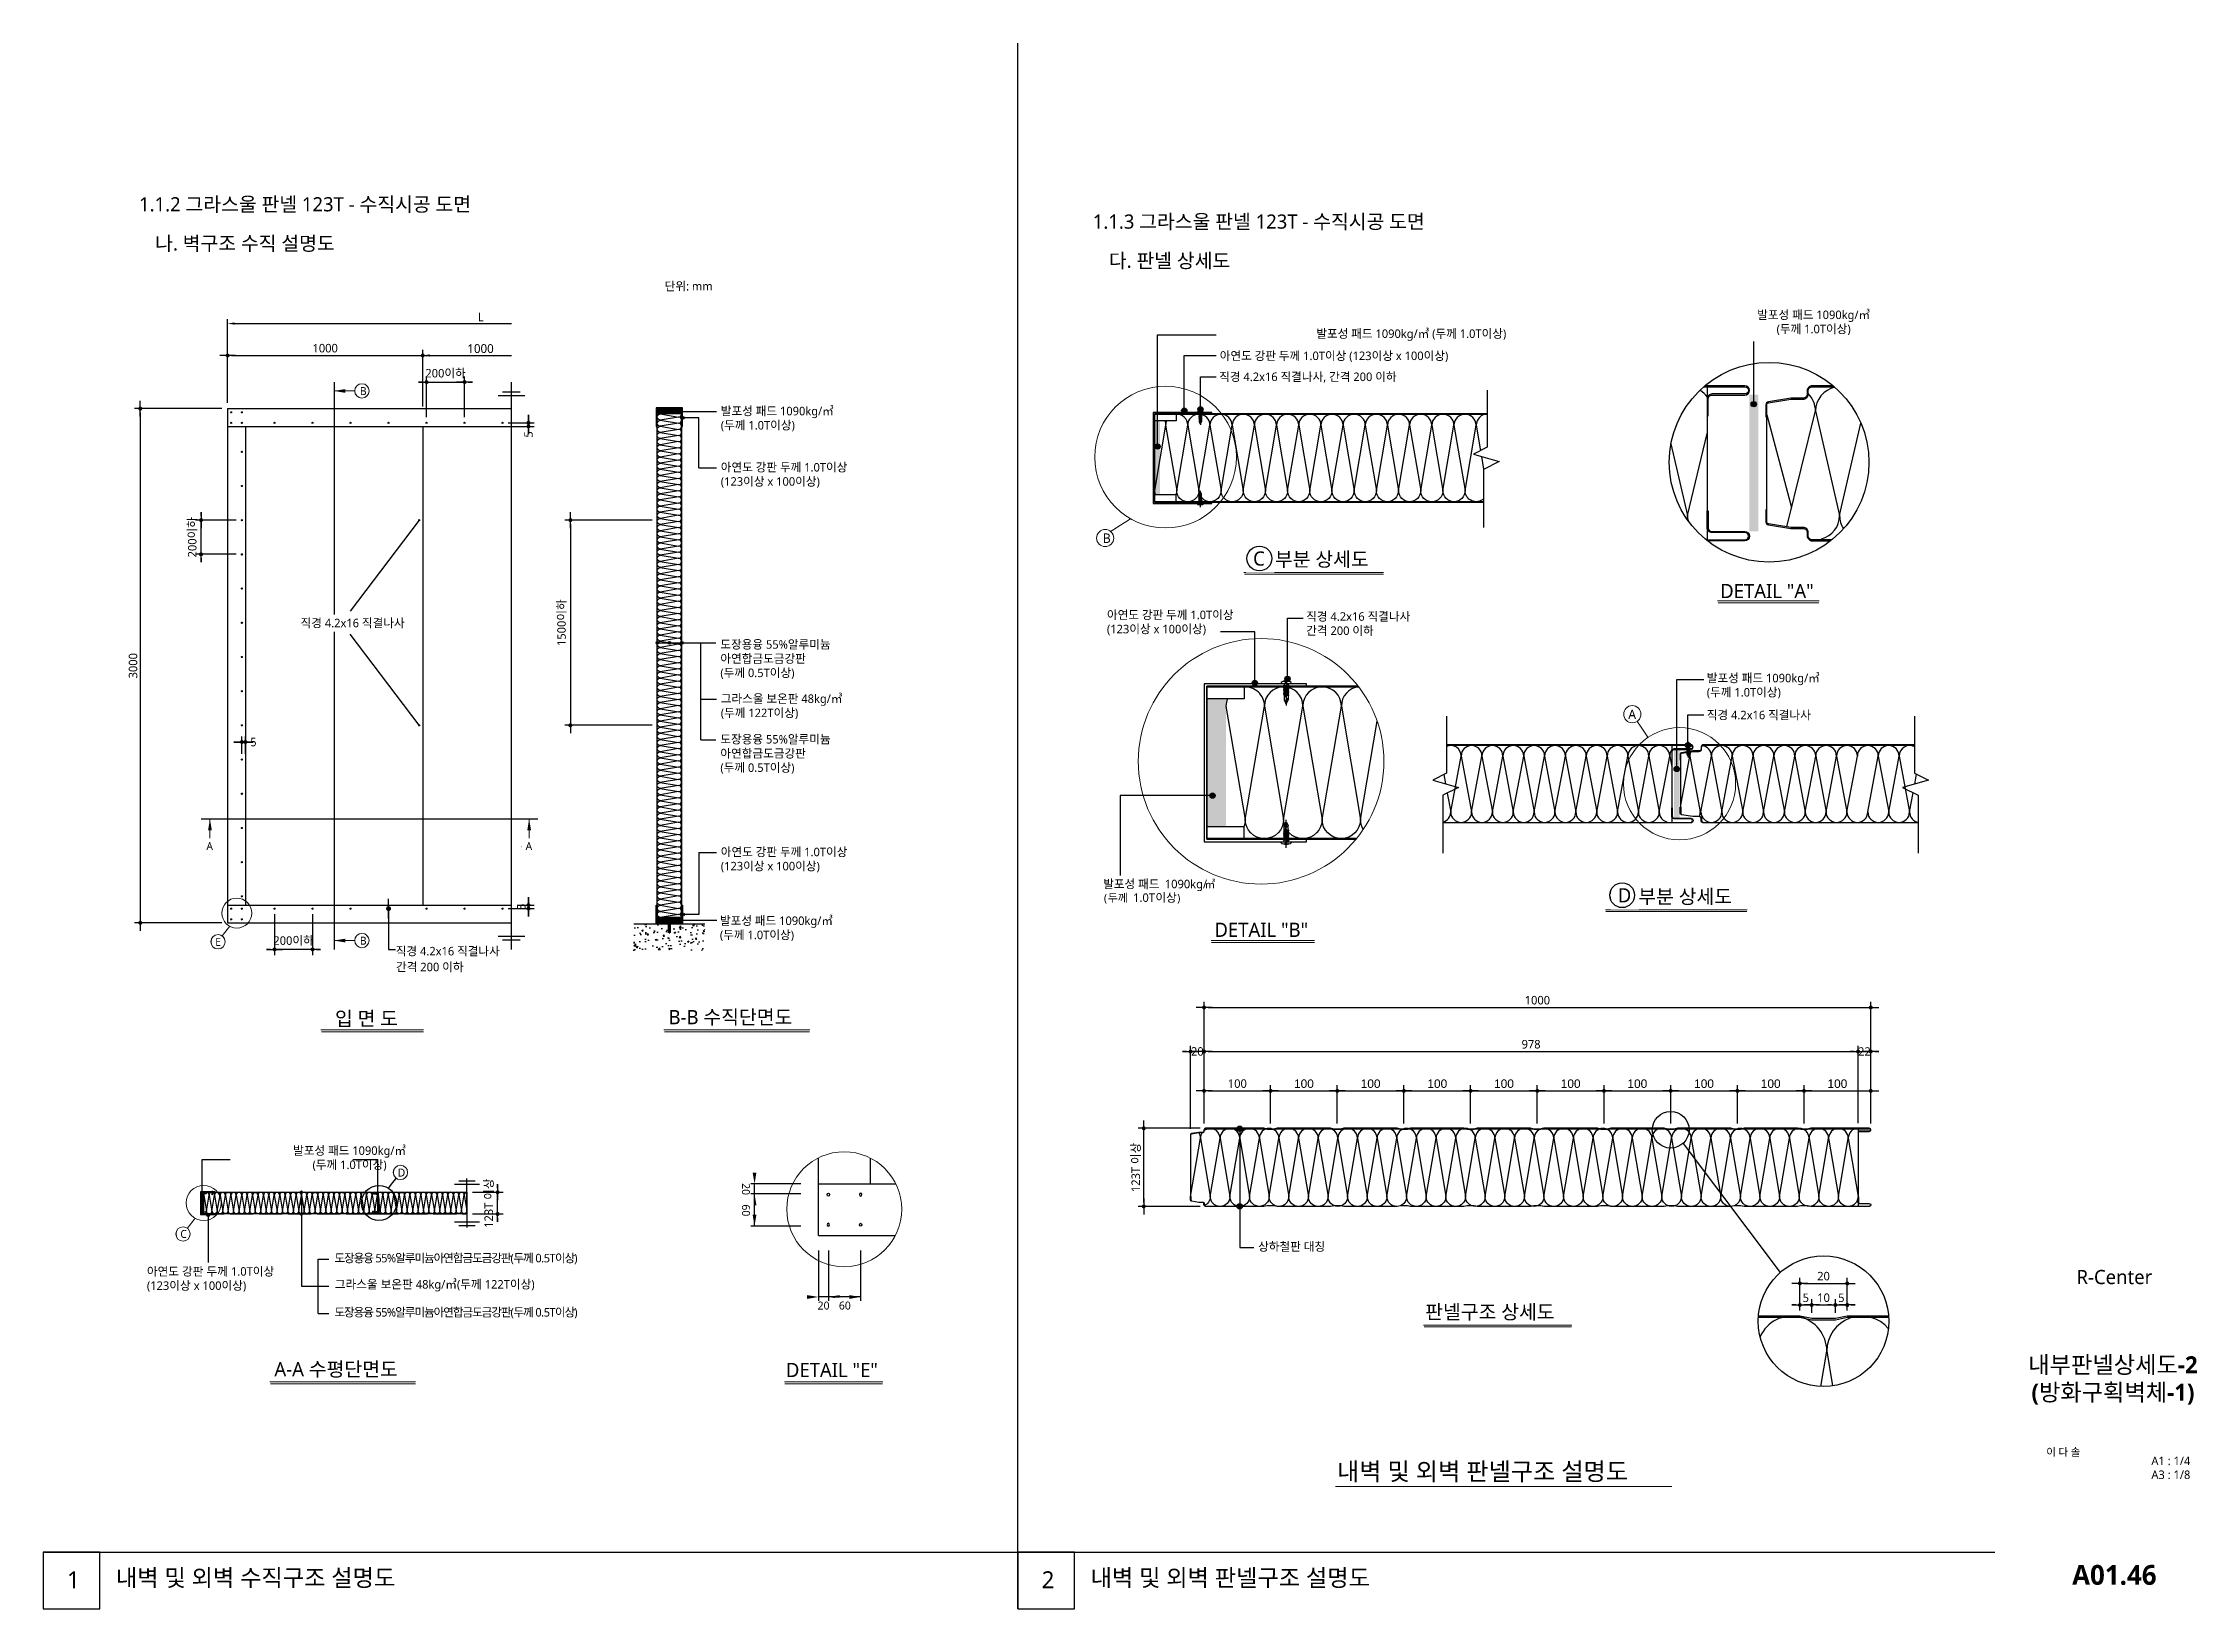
# Model space of a CAD drawing. Header units: millimetres. Extents: x -1365 to 31821, y 84 to 2865.
# Drawn here: x 17006 to 20042, y 84 to 2292 of the extents above; entities that cross this region are included whole.
import ezdxf
from ezdxf.enums import TextEntityAlignment as Align

# ---------------------------------------------------------------- set-up
doc = ezdxf.new("R2010")
doc.units = ezdxf.units.MM
doc.header["$LTSCALE"] = 10
doc.linetypes.add('CEN', pattern=[62, 60, -1, 0, -1])
doc.layers.get('DEFPOINTS').update_dxf_attribs({"color": 137})
for name, color, linetype in [('DIM', 7, 'Continuous'), ('SHT', 5, 'Continuous'), ('SYM-LEAD', 6, 'Continuous'), ('symbol', 7, 'Continuous'), ('SYP_BOLT', 9, 'Continuous'), ('SYP_CEN', 1, 'Continuous'), ('SYP_FACE', 6, 'Continuous'), ('SYP_FLASHING', 5, 'Continuous'), ('SYP_HATCH', 9, 'Continuous'), ('SYP_INSUL', 252, 'Continuous'), ('SYP_LEADER', 7, 'Continuous'), ('SYP_PANEL', 2, 'Continuous'), ('SYP_STEEL', 4, 'Continuous'), ('SYP_TEXT', 3, 'Continuous'), ('TEXT', 3, 'Continuous'), ('TITLE', 7, 'Continuous')]:
    doc.layers.add(name, color=color, linetype=linetype)
doc.styles.get("Standard").update_dxf_attribs({"font": 'malgun.ttf'})
doc.styles.add('SY PANEL', font='malgun.ttf')
doc.styles.add('SY맑은고딕', font='malgun.ttf', dxfattribs={"height": 100})
doc.styles.add('맑은고딕', font='malgun.ttf')
doc.styles.add('맑은고딕B', font='malgunbd.ttf')
doc.styles.add('스타일1', font='malgun.ttf')
doc.dimstyles.new('GAUN-10', dxfattribs={"dimscale": 10, "dimtxt": 1.5, "dimasz": 0.7, "dimexe": 1, "dimexo": 1, "dimgap": 0.5, "dimtad": 1, "dimdec": 0, "dimzin": 1, "dimdsep": 46, "dimlunit": 6, "dimtxsty": '맑은고딕', "dimblk": 'CJDOT', "dimcen": 0.09, "dimdle": 1, "dimclrd": 256, "dimclre": 256, "dimclrt": 3, "dimadec": 0, "dimazin": 0, "dimtfac": 1, "dimtdec": 0, "dimtix": 1, "dimtmove": 2, "dimatfit": 3, "dimldrblk": 'CJDOT', "dimfxl": 1, "dimtolj": 1, "dimtzin": 1, "dimarcsym": 0})
doc.dimstyles.new('GAUN-8', dxfattribs={"dimscale": 8, "dimtxt": 1.5, "dimasz": 0.7, "dimexe": 1, "dimexo": 1, "dimgap": 0.5, "dimtad": 1, "dimdec": 0, "dimzin": 1, "dimdsep": 46, "dimlunit": 6, "dimtxsty": '맑은고딕', "dimblk": 'CJDOT', "dimcen": 0.09, "dimdle": 1, "dimclrd": 256, "dimclre": 256, "dimclrt": 3, "dimadec": 0, "dimazin": 0, "dimtfac": 1, "dimtdec": 0, "dimtix": 1, "dimtmove": 2, "dimatfit": 3, "dimfxl": 1, "dimtolj": 1, "dimtzin": 1, "dimarcsym": 0})

msp = doc.modelspace()

# ---------------------------------------------------------------- texts
at = {"layer": 'DIM', "char_height": 12.5, "attachment_point": 5}
for s, insert in [('L', (17623, 1905.8)), ('1000', (17622.7, 1861.1))]:
    msp.add_mtext(s, dxfattribs=dict(at, insert=insert))
at = {"layer": 'DIM', "insert": (17991.1, 684.4), "char_height": 11.25, "attachment_point": 7, "rotation": 270, "style": 'SY PANEL', "bg_fill": 2}
msp.add_mtext('20', dxfattribs=at)
at = {"layer": 'DIM', "insert": (18097.9, 506), "char_height": 11.25, "attachment_point": 7, "style": 'SY PANEL', "bg_fill": 2}
msp.add_mtext('20', dxfattribs=at)
at = {"layer": 'SYP_TEXT', "style": 'SY맑은고딕'}
for s, height, p in [('1.1.2 그라스울 판넬 123T - 수직시공 도면', 20, (17141.3, 2054.7)), ('1.1.3 그라스울 판넬 123T - 수직시공 도면', 20, (18485.8, 2030.3)), ('나. 벽구조 수직 설명도', 20, (17164, 1999.5)), ('다. 판넬 상세도 ', 20, (18508.5, 1975.1)), ('DETAIL "A"', 20, (19370.3, 1509.3)), ('DETAIL "B"', 20, (18657.3, 1031.6)), ('입 면 도', 20, (17417.5, 906.5)), ('B-B 수직단면도', 20, (17887.8, 908.5)), ('판넬구조 상세도', 20, (18954.4, 492.8)), ('A-A 수평단면도', 20, (17332.1, 412.1)), ('DETAIL "E"', 20, (18053.2, 410.9)), ('내벽 및 외벽 판넬구조 설명도', 25, (18830.1, 265.4))]:
    msp.add_text(s, height=height, dxfattribs=at).set_placement(p)
at = {"layer": 'SYP_TEXT'}
for s, height, p in [('두께 ', 11.25, (18506.9, 1081)), ('㎥', 11.2, (18643.3, 1100.2)), ('(', 11.2, (18501.6, 1081)), (')', 11.2, (18604.8, 1081))]:
    msp.add_text(s, height=height, dxfattribs=at).set_placement(p)
at = {"layer": 'TEXT', "color": 3, "style": '스타일1'}
for s, p in [('발포성 패드 ', (18500.5, 1100.2)), ('1.0T', (18542.7, 1081)), ('이상', (18574.1, 1081)), ('1090kg/', (18587.4, 1100.2)), ('직경 4.2x16 직결나사', (17503.2, 1005.5)), ('간격 200 이하', (17503.6, 983.2))]:
    msp.add_text(s, height=12, dxfattribs=at).set_placement(p)
at = {"layer": 'TEXT', "style": '스타일1'}
msp.add_text('R-Center', height=20, dxfattribs=at).set_placement((19926, 552), align=Align.MIDDLE_CENTER)
for s, p in [('1', (17039.8, 113.1)), ('내벽 및 외벽 수직구조 설명도', (17108.7, 115.9)), ('2', (18413.8, 113.1)), ('내벽 및 외벽 판넬구조 설명도', (18482.7, 115.9))]:
    msp.add_text(s, height=24, dxfattribs=at).set_placement(p)
at = {"layer": 'TEXT', "color": 3, "char_height": 12, "attachment_point": 1, "style": '스타일1', "bg_fill": 2}
for s, insert in [('단위: mm', (17882.3, 1955.1)), ('\\pxqc;발포성 패드 1090kg/㎥\\P(두께 1.0T이상)', (19422.4, 1914.8)), ('\\pxqc;발포성 패드 1090kg/㎥ (두께 1.0T이상)', (18800.9, 1888.2)), ('발포성 패드 1090kg/㎥\\P(두께 1.0T이상)', (17960.2, 1060.4)), ('\\pxqc;발포성 패드 1090kg/㎥ \\P(두께 1.0T이상)', (17356.4, 736.3))]:
    msp.add_mtext(s, dxfattribs=dict(at, insert=insert))

# ---------------------------------------------------------------- blocks, each defined once
blk = doc.blocks.new('TITLE')
at = {"layer": 'TITLE', "style": '스타일1'}
for tag, height, p in [('동명칭', 6, (776.77, -457.26)), ('SCALE-A1', 3, (797.5, -522)), ('SCALE-A3', 3, (797.5, -527)), ('DATA', 3, (797.5, -540))]:
    blk.add_attdef(tag, text='', height=height, dxfattribs=at).set_placement(p, align=Align.MIDDLE)
for tag, height, p in [('TITLE1', 6, (776.5, -479.4)), ('TITLE4', 6, (776.5, -484.39)), ('TITLE2', 6, (776.5, -489)), ('TITLE5', 6, (776.5, -493.99)), ('TITLE3', 6, (776.5, -498.7)), ('NAME-1', 3, (760.16, -517.5)), ('NAME-2', 3, (760.16, -526.5)), ('A0.00', 7, (776.5, -561))]:
    blk.add_attdef(tag, text='', height=height, dxfattribs=at).set_placement(p, align=Align.MIDDLE_CENTER)
blk = doc.blocks.new('피스')
at = {"layer": 'SYP_BOLT'}
for p, q in [((3294.9, 2296.5), (3294.9, 2295.7)), ((3294.9, 2295.7), (3302.9, 2295.7)), ((3297, 2297.4), (3296.8, 2297.6)), ((3297.2, 2297.3), (3297, 2297.4)), ((3297.4, 2297.3), (3297.2, 2297.3)), ((3297.2, 2295.7), (3297.2, 2294.4)), ((3297.2, 2293.9), (3297.2, 2293.3)), ((3297.2, 2292.9), (3297.2, 2292.3)), ((3297.2, 2291.9), (3297.2, 2291.3)), ((3297.2, 2290.8), (3297.2, 2290.2)), ((3297.2, 2289.8), (3297.2, 2289.2)), ((3297.2, 2288.8), (3297.2, 2288.2)), ((3297.2, 2287.7), (3297.2, 2282.7)), ((3297.6, 2297.3), (3297.4, 2297.3)), ((3297.9, 2297.4), (3297.6, 2297.3)), ((3298.1, 2297.5), (3297.9, 2297.4)), ((3298.2, 2297.5), (3298.1, 2297.5)), ((3298.4, 2297.5), (3298.2, 2297.5)), ((3298.4, 2297.4), (3298.4, 2297.5)), ((3298.5, 2297.3), (3298.4, 2297.4)), ((3298.5, 2297.2), (3298.5, 2297.3)), ((3298.5, 2297.1), (3298.5, 2297.2)), ((3298.5, 2296.9), (3298.5, 2297.1)), ((3298.5, 2296.7), (3298.5, 2296.9)), ((3298.5, 2296.5), (3298.5, 2296.7)), ((3298.5, 2296.4), (3298.5, 2296.5)), ((3298.6, 2296.3), (3298.5, 2296.4)), ((3298.7, 2296.2), (3298.6, 2296.3)), ((3298.8, 2296.2), (3298.7, 2296.2)), ((3298.9, 2296.1), (3298.8, 2296.2)), ((3299, 2296.2), (3298.9, 2296.1)), ((3299.2, 2296.2), (3299, 2296.2)), ((3299.3, 2296.4), (3299.2, 2296.3)), ((3299.2, 2296.3), (3299.2, 2296.2)), ((3299.4, 2297.4), (3299.3, 2297.3)), ((3299.3, 2297.3), (3299.3, 2297.2)), ((3299.3, 2297.2), (3299.3, 2297.1)), ((3299.3, 2297.1), (3299.3, 2296.9)), ((3299.3, 2296.9), (3299.4, 2296.7)), ((3299.4, 2296.7), (3299.3, 2296.5)), ((3299.3, 2296.5), (3299.3, 2296.4)), ((3299.5, 2297.5), (3299.4, 2297.4)), ((3299.6, 2297.5), (3299.5, 2297.5)), ((3299.8, 2297.5), (3299.6, 2297.5)), ((3300, 2297.4), (3299.8, 2297.5)), ((3300.2, 2297.3), (3300, 2297.4)), ((3300.4, 2297.3), (3300.2, 2297.3)), ((3300.7, 2297.3), (3300.4, 2297.3)), ((3300.6, 2295.7), (3300.6, 2294.9)), ((3300.6, 2294.5), (3300.6, 2293.8)), ((3300.6, 2293.4), (3300.6, 2292.8)), ((3300.6, 2292.4), (3300.6, 2291.8)), ((3300.6, 2291.4), (3300.6, 2290.7)), ((3300.6, 2290.3), (3300.6, 2289.7)), ((3300.6, 2289.3), (3300.6, 2288.7)), ((3300.6, 2288.2), (3300.6, 2287.6)), ((3300.6, 2287.2), (3300.6, 2286.6)), ((3300.6, 2286.2), (3300.6, 2282.7)), ((3300.9, 2297.4), (3300.7, 2297.3)), ((3301.1, 2297.6), (3300.9, 2297.4)), ((3302.9, 2295.7), (3302.9, 2296.5))]:
    blk.add_line(p, q, dxfattribs=at)
at = {"layer": 'SYP_BOLT', "linetype": 'Continuous'}
for p, q in [((3296.8, 2294.2), (3297.2, 2294.4)), ((3296.8, 2294.2), (3301, 2293.6)), ((3296.8, 2294.1), (3301, 2293.6)), ((3296.8, 2294.1), (3297.2, 2293.9)), ((3296.8, 2293.2), (3297.2, 2293.3)), ((3296.8, 2293.2), (3301, 2292.6)), ((3296.8, 2293.1), (3301, 2292.5)), ((3296.8, 2293.1), (3297.2, 2292.9)), ((3296.8, 2292.1), (3297.2, 2292.3)), ((3296.8, 2292.1), (3301, 2291.6)), ((3296.8, 2292), (3301, 2291.5)), ((3296.8, 2292), (3297.2, 2291.9)), ((3296.8, 2291.1), (3297.2, 2291.3)), ((3296.8, 2291.1), (3301, 2290.5)), ((3296.8, 2291), (3301, 2290.5)), ((3296.8, 2291), (3297.2, 2290.8)), ((3296.8, 2290.1), (3297.2, 2290.2)), ((3296.8, 2290.1), (3301, 2289.5)), ((3296.8, 2290), (3301, 2289.4)), ((3296.8, 2290), (3297.2, 2289.8)), ((3296.8, 2289), (3297.2, 2289.2)), ((3296.8, 2289), (3301, 2288.5)), ((3296.8, 2288.9), (3301, 2288.4)), ((3296.8, 2288.9), (3297.2, 2288.8)), ((3296.8, 2288), (3297.2, 2288.2)), ((3296.8, 2288), (3301, 2287.4)), ((3296.8, 2287.9), (3301, 2287.4)), ((3296.8, 2287.9), (3297.2, 2287.7)), ((3296.8, 2286.9), (3297.2, 2287.1)), ((3296.8, 2286.9), (3297.2, 2286.9)), ((3296.8, 2286.9), (3297.2, 2286.8)), ((3296.8, 2286.9), (3297.2, 2286.7)), ((3297.2, 2294.4), (3300.6, 2293.8)), ((3297.2, 2293.9), (3300.6, 2293.4)), ((3297.2, 2293.3), (3300.6, 2292.8)), ((3297.2, 2292.9), (3300.6, 2292.4)), ((3297.2, 2292.3), (3300.6, 2291.8)), ((3297.2, 2291.9), (3300.6, 2291.4)), ((3297.2, 2291.3), (3300.6, 2290.7)), ((3297.2, 2290.8), (3300.6, 2290.3)), ((3297.2, 2290.2), (3300.6, 2289.7)), ((3297.2, 2289.8), (3300.6, 2289.3)), ((3297.2, 2289.2), (3300.6, 2288.7)), ((3297.2, 2288.8), (3300.6, 2288.2)), ((3297.2, 2288.2), (3300.6, 2287.6)), ((3297.2, 2287.7), (3300.6, 2287.2)), ((3297.2, 2287.7), (3299.1, 2283.7)), ((3297.5, 2287.1), (3300.6, 2286.6)), ((3297.7, 2286.8), (3301, 2286.4)), ((3297.7, 2286.7), (3301, 2286.3)), ((3297.8, 2286.6), (3300.6, 2286.2)), ((3298.9, 2295), (3301, 2294.7)), ((3298.9, 2295), (3300.6, 2294.9)), ((3298.9, 2294.9), (3301, 2294.6)), ((3298.9, 2294.9), (3300.6, 2294.5)), ((3301, 2294.7), (3300.6, 2294.9)), ((3301, 2294.6), (3300.6, 2294.5)), ((3301, 2293.7), (3300.6, 2293.8)), ((3301, 2293.6), (3300.6, 2293.4)), ((3301, 2292.6), (3300.6, 2292.8)), ((3301, 2292.6), (3300.6, 2292.4)), ((3301, 2291.6), (3300.6, 2291.8)), ((3301, 2291.5), (3300.6, 2291.4)), ((3301, 2290.6), (3300.6, 2290.7)), ((3301, 2290.5), (3300.6, 2290.3)), ((3301, 2289.5), (3300.6, 2289.7)), ((3301, 2289.4), (3300.6, 2289.3)), ((3301, 2288.5), (3300.6, 2288.7)), ((3301, 2288.4), (3300.6, 2288.2)), ((3301, 2287.5), (3300.6, 2287.6)), ((3301, 2287.4), (3300.6, 2287.2)), ((3301, 2286.4), (3300.6, 2286.6)), ((3301, 2286.3), (3300.6, 2286.2)), ((3297.2, 2282.7), (3298.7, 2279.8)), ((3299.2, 2279.8), (3300.6, 2282.7))]:
    blk.add_line(p, q, dxfattribs=at)
at = {"layer": 'SYP_BOLT', "linetype": 'CEN'}
blk.add_line((3298.9, 2300.5), (3298.9, 2278), dxfattribs=at)
at = {"layer": 'SYP_BOLT'}
for centre, radius, start, end in [((3297.1, 2294.9), 2.68, 96.1204, 143.0961), ((3298.9, 2290), 7.87, 74.205, 105.795), ((3300.8, 2294.9), 2.68, 36.9039, 83.8796)]:
    blk.add_arc(centre, radius, start, end, dxfattribs=at)
at = {"layer": 'SYP_BOLT', "linetype": 'Continuous'}
for centre, radius, start, end in [((3296.9, 2294.2), 0.0777, 150.0753, 220.1339), ((3296.9, 2293.1), 0.0777, 150.0753, 220.1339), ((3296.9, 2292.1), 0.0777, 150.0753, 220.1339), ((3296.9, 2291.1), 0.0777, 150.0753, 220.1339), ((3296.9, 2290), 0.0777, 150.0753, 220.1339), ((3296.9, 2289), 0.0777, 150.0753, 220.1339), ((3296.9, 2287.9), 0.0777, 150.0753, 220.1339), ((3296.9, 2286.9), 0.0777, 150.0753, 220.1339), ((3298.9, 2294.9), 0.0505, 110.6851, 229.2729), ((3300.9, 2294.7), 0.0777, 330.0753, 40.1339), ((3300.9, 2293.6), 0.0777, 330.0753, 40.1339), ((3300.9, 2292.6), 0.0777, 330.0753, 40.1339), ((3300.9, 2291.6), 0.0777, 330.0753, 40.1339), ((3300.9, 2290.5), 0.0777, 330.0753, 40.1339), ((3300.9, 2289.5), 0.0777, 330.0753, 40.1339), ((3300.9, 2288.5), 0.0777, 330.0753, 40.1339), ((3300.9, 2287.4), 0.0777, 330.0753, 40.1339), ((3300.9, 2286.4), 0.0777, 330.0753, 40.1339), ((3275, 2284.5), 24.1, 348.7786, 358.0365), ((3298.9, 2280.1), 0.387, 230.7308, 310.1065), ((3298.7, 2281.6), 2.16, 31.0536, 80.1228)]:
    blk.add_arc(centre, radius, start, end, dxfattribs=at)
blk = doc.blocks.new('CJDOT')
blk.add_line((-2, 0), (2, 0))
at = {"const_width": 0.5}
blk.add_lwpolyline([(-0.25, 0, 1), (0.25, 0, 1)], format="xyb", close=True, dxfattribs=at)
blk = doc.blocks.new('*D298')
at = {"layer": 'DEFPOINTS', "color": 0, "transparency": 16777216}
for p in [(18736.5, 814.5), (18642.7, 760.3), (18736.5, 760.3)]:
    blk.add_point(p, dxfattribs=at)
at = {"layer": 'DIM', "lineweight": -2, "transparency": 16777216}
for p, q in [((18642.7, 768.3), (18642.7, 822.5)), ((18736.5, 768.3), (18736.5, 822.5)), ((18648.3, 814.5), (18730.9, 814.5))]:
    blk.add_line(p, q, dxfattribs=at)
at = {"layer": 'DIM', "lineweight": -2, "transparency": 16777216, "xscale": 5.6, "yscale": 5.6, "zscale": 5.6, "rotation": 180}
blk.add_blockref('CJDOT', (18642.7, 814.5), dxfattribs=at)
at = {"layer": 'DIM', "lineweight": -2, "transparency": 16777216, "xscale": 5.6, "yscale": 5.6, "zscale": 5.6}
blk.add_blockref('CJDOT', (18736.5, 814.5), dxfattribs=at)
at = {"layer": 'DIM', "color": 3, "transparency": 16777216, "insert": (18689.6, 824.7), "char_height": 12, "attachment_point": 5, "style": '맑은고딕'}
blk.add_mtext('\\A1;100', dxfattribs=at)
blk = doc.blocks.new('*D299')
at = {"layer": 'DEFPOINTS', "color": 0, "transparency": 16777216}
for p in [(18830.5, 814.5), (18736.5, 760.3), (18830.5, 760.3)]:
    blk.add_point(p, dxfattribs=at)
at = {"layer": 'DIM', "lineweight": -2, "transparency": 16777216}
for p, q in [((18736.5, 768.3), (18736.5, 822.5)), ((18830.5, 768.3), (18830.5, 822.5)), ((18742.1, 814.5), (18824.9, 814.5))]:
    blk.add_line(p, q, dxfattribs=at)
at = {"layer": 'DIM', "lineweight": -2, "transparency": 16777216, "xscale": 5.6, "yscale": 5.6, "zscale": 5.6, "rotation": 180}
blk.add_blockref('CJDOT', (18736.5, 814.5), dxfattribs=at)
at = {"layer": 'DIM', "lineweight": -2, "transparency": 16777216, "xscale": 5.6, "yscale": 5.6, "zscale": 5.6}
blk.add_blockref('CJDOT', (18830.5, 814.5), dxfattribs=at)
at = {"layer": 'DIM', "color": 3, "transparency": 16777216, "insert": (18783.5, 824.6), "char_height": 12, "attachment_point": 5, "style": '맑은고딕'}
blk.add_mtext('\\A1;{\\fArial|b0|i0|c0|p34;100}', dxfattribs=at)
blk = doc.blocks.new('*D300')
at = {"layer": 'DEFPOINTS', "color": 0, "transparency": 16777216}
for p in [(18924.5, 814.5), (18830.5, 760.3), (18924.5, 760.3)]:
    blk.add_point(p, dxfattribs=at)
at = {"layer": 'DIM', "lineweight": -2, "transparency": 16777216}
for p, q in [((18830.5, 768.3), (18830.5, 822.5)), ((18924.5, 768.3), (18924.5, 822.5)), ((18836.1, 814.5), (18918.9, 814.5))]:
    blk.add_line(p, q, dxfattribs=at)
at = {"layer": 'DIM', "lineweight": -2, "transparency": 16777216, "xscale": 5.6, "yscale": 5.6, "zscale": 5.6, "rotation": 180}
blk.add_blockref('CJDOT', (18830.5, 814.5), dxfattribs=at)
at = {"layer": 'DIM', "lineweight": -2, "transparency": 16777216, "xscale": 5.6, "yscale": 5.6, "zscale": 5.6}
blk.add_blockref('CJDOT', (18924.5, 814.5), dxfattribs=at)
at = {"layer": 'DIM', "color": 3, "transparency": 16777216, "insert": (18877.5, 824.6), "char_height": 12, "attachment_point": 5, "style": '맑은고딕'}
blk.add_mtext('\\A1;{\\fArial|b0|i0|c0|p34;100}', dxfattribs=at)
blk = doc.blocks.new('*D281')
at = {"layer": 'DEFPOINTS', "color": 0, "transparency": 16777216}
for p in [(19018.5, 814.5), (18924.5, 760.3), (19018.5, 760.3)]:
    blk.add_point(p, dxfattribs=at)
at = {"layer": 'DIM', "lineweight": -2, "transparency": 16777216}
for p, q in [((18924.5, 768.3), (18924.5, 822.5)), ((19018.5, 768.3), (19018.5, 822.5)), ((18930.1, 814.5), (19012.9, 814.5))]:
    blk.add_line(p, q, dxfattribs=at)
at = {"layer": 'DIM', "lineweight": -2, "transparency": 16777216, "xscale": 5.6, "yscale": 5.6, "zscale": 5.6, "rotation": 180}
blk.add_blockref('CJDOT', (18924.5, 814.5), dxfattribs=at)
at = {"layer": 'DIM', "lineweight": -2, "transparency": 16777216, "xscale": 5.6, "yscale": 5.6, "zscale": 5.6}
blk.add_blockref('CJDOT', (19018.5, 814.5), dxfattribs=at)
at = {"layer": 'DIM', "color": 3, "transparency": 16777216, "insert": (18971.5, 824.6), "char_height": 12, "attachment_point": 5, "style": '맑은고딕'}
blk.add_mtext('\\A1;{\\fArial|b0|i0|c0|p34;100}', dxfattribs=at)
blk = doc.blocks.new('*D282')
at = {"layer": 'DEFPOINTS', "color": 0, "transparency": 16777216}
for p in [(19112.5, 814.5), (19018.5, 760.3), (19112.5, 760.3)]:
    blk.add_point(p, dxfattribs=at)
at = {"layer": 'DIM', "lineweight": -2, "transparency": 16777216}
for p, q in [((19018.5, 768.3), (19018.5, 822.5)), ((19112.5, 768.3), (19112.5, 822.5)), ((19024.1, 814.5), (19106.9, 814.5))]:
    blk.add_line(p, q, dxfattribs=at)
at = {"layer": 'DIM', "lineweight": -2, "transparency": 16777216, "xscale": 5.6, "yscale": 5.6, "zscale": 5.6, "rotation": 180}
blk.add_blockref('CJDOT', (19018.5, 814.5), dxfattribs=at)
at = {"layer": 'DIM', "lineweight": -2, "transparency": 16777216, "xscale": 5.6, "yscale": 5.6, "zscale": 5.6}
blk.add_blockref('CJDOT', (19112.5, 814.5), dxfattribs=at)
at = {"layer": 'DIM', "color": 3, "transparency": 16777216, "insert": (19065.5, 824.6), "char_height": 12, "attachment_point": 5, "style": '맑은고딕'}
blk.add_mtext('\\A1;{\\fArial|b0|i0|c0|p34;100}', dxfattribs=at)
blk = doc.blocks.new('*D283')
at = {"layer": 'DEFPOINTS', "color": 0, "transparency": 16777216}
for p in [(19206.5, 814.5), (19112.5, 760.3), (19206.5, 760.3)]:
    blk.add_point(p, dxfattribs=at)
at = {"layer": 'DIM', "lineweight": -2, "transparency": 16777216}
for p, q in [((19112.5, 768.3), (19112.5, 822.5)), ((19206.5, 768.3), (19206.5, 822.5)), ((19118.1, 814.5), (19200.9, 814.5))]:
    blk.add_line(p, q, dxfattribs=at)
at = {"layer": 'DIM', "lineweight": -2, "transparency": 16777216, "xscale": 5.6, "yscale": 5.6, "zscale": 5.6, "rotation": 180}
blk.add_blockref('CJDOT', (19112.5, 814.5), dxfattribs=at)
at = {"layer": 'DIM', "lineweight": -2, "transparency": 16777216, "xscale": 5.6, "yscale": 5.6, "zscale": 5.6}
blk.add_blockref('CJDOT', (19206.5, 814.5), dxfattribs=at)
at = {"layer": 'DIM', "color": 3, "transparency": 16777216, "insert": (19159.5, 824.6), "char_height": 12, "attachment_point": 5, "style": '맑은고딕'}
blk.add_mtext('\\A1;{\\fArial|b0|i0|c0|p34;100}', dxfattribs=at)
blk = doc.blocks.new('*D284')
at = {"layer": 'DEFPOINTS', "color": 0, "transparency": 16777216}
for p in [(19300.5, 814.5), (19206.5, 760.3), (19300.5, 760.3)]:
    blk.add_point(p, dxfattribs=at)
at = {"layer": 'DIM', "lineweight": -2, "transparency": 16777216}
for p, q in [((19206.5, 768.3), (19206.5, 822.5)), ((19300.5, 768.3), (19300.5, 822.5)), ((19212.1, 814.5), (19294.9, 814.5))]:
    blk.add_line(p, q, dxfattribs=at)
at = {"layer": 'DIM', "lineweight": -2, "transparency": 16777216, "xscale": 5.6, "yscale": 5.6, "zscale": 5.6, "rotation": 180}
blk.add_blockref('CJDOT', (19206.5, 814.5), dxfattribs=at)
at = {"layer": 'DIM', "lineweight": -2, "transparency": 16777216, "xscale": 5.6, "yscale": 5.6, "zscale": 5.6}
blk.add_blockref('CJDOT', (19300.5, 814.5), dxfattribs=at)
at = {"layer": 'DIM', "color": 3, "transparency": 16777216, "insert": (19253.5, 824.6), "char_height": 12, "attachment_point": 5, "style": '맑은고딕'}
blk.add_mtext('\\A1;{\\fArial|b0|i0|c0|p34;100}', dxfattribs=at)
blk = doc.blocks.new('*D285')
at = {"layer": 'DEFPOINTS', "color": 0, "transparency": 16777216}
for p in [(19394.5, 814.5), (19300.5, 760.3), (19394.5, 760.3)]:
    blk.add_point(p, dxfattribs=at)
at = {"layer": 'DIM', "lineweight": -2, "transparency": 16777216}
for p, q in [((19300.5, 768.3), (19300.5, 822.5)), ((19394.5, 768.3), (19394.5, 822.5)), ((19306.1, 814.5), (19388.9, 814.5))]:
    blk.add_line(p, q, dxfattribs=at)
at = {"layer": 'DIM', "lineweight": -2, "transparency": 16777216, "xscale": 5.6, "yscale": 5.6, "zscale": 5.6, "rotation": 180}
blk.add_blockref('CJDOT', (19300.5, 814.5), dxfattribs=at)
at = {"layer": 'DIM', "lineweight": -2, "transparency": 16777216, "xscale": 5.6, "yscale": 5.6, "zscale": 5.6}
blk.add_blockref('CJDOT', (19394.5, 814.5), dxfattribs=at)
at = {"layer": 'DIM', "color": 3, "transparency": 16777216, "insert": (19347.5, 824.6), "char_height": 12, "attachment_point": 5, "style": '맑은고딕'}
blk.add_mtext('\\A1;{\\fArial|b0|i0|c0|p34;100}', dxfattribs=at)
blk = doc.blocks.new('*D286')
at = {"layer": 'DEFPOINTS', "color": 0, "transparency": 16777216}
for p in [(19488.5, 814.5), (19394.5, 760.3), (19488.5, 760.3)]:
    blk.add_point(p, dxfattribs=at)
at = {"layer": 'DIM', "lineweight": -2, "transparency": 16777216}
for p, q in [((19394.5, 768.3), (19394.5, 822.5)), ((19488.5, 768.3), (19488.5, 822.5)), ((19400.1, 814.5), (19482.9, 814.5))]:
    blk.add_line(p, q, dxfattribs=at)
at = {"layer": 'DIM', "lineweight": -2, "transparency": 16777216, "xscale": 5.6, "yscale": 5.6, "zscale": 5.6, "rotation": 180}
blk.add_blockref('CJDOT', (19394.5, 814.5), dxfattribs=at)
at = {"layer": 'DIM', "lineweight": -2, "transparency": 16777216, "xscale": 5.6, "yscale": 5.6, "zscale": 5.6}
blk.add_blockref('CJDOT', (19488.5, 814.5), dxfattribs=at)
at = {"layer": 'DIM', "color": 3, "transparency": 16777216, "insert": (19441.5, 824.6), "char_height": 12, "attachment_point": 5, "style": '맑은고딕'}
blk.add_mtext('\\A1;{\\fArial|b0|i0|c0|p34;100}', dxfattribs=at)
blk = doc.blocks.new('*D287')
at = {"layer": 'DEFPOINTS', "color": 0, "transparency": 16777216}
for p in [(19582.5, 814.5), (19488.5, 760.3), (19582.5, 760.3)]:
    blk.add_point(p, dxfattribs=at)
at = {"layer": 'DIM', "lineweight": -2, "transparency": 16777216}
for p, q in [((19488.5, 768.3), (19488.5, 822.5)), ((19582.5, 768.3), (19582.5, 822.5)), ((19494.1, 814.5), (19576.9, 814.5))]:
    blk.add_line(p, q, dxfattribs=at)
at = {"layer": 'DIM', "lineweight": -2, "transparency": 16777216, "xscale": 5.6, "yscale": 5.6, "zscale": 5.6, "rotation": 180}
blk.add_blockref('CJDOT', (19488.5, 814.5), dxfattribs=at)
at = {"layer": 'DIM', "lineweight": -2, "transparency": 16777216, "xscale": 5.6, "yscale": 5.6, "zscale": 5.6}
blk.add_blockref('CJDOT', (19582.5, 814.5), dxfattribs=at)
at = {"layer": 'DIM', "color": 3, "transparency": 16777216, "insert": (19535.5, 824.6), "char_height": 12, "attachment_point": 5, "style": '맑은고딕'}
blk.add_mtext('\\A1;{\\fArial|b0|i0|c0|p34;100}', dxfattribs=at)
blk = doc.blocks.new('*D301')
at = {"layer": 'DEFPOINTS', "color": 0, "transparency": 16777216}
for p in [(19564.7, 870), (18642.7, 814.5), (19564.7, 761.2)]:
    blk.add_point(p, dxfattribs=at)
at = {"layer": 'DIM', "lineweight": -2, "transparency": 16777216}
for p, q in [((18642.7, 822.5), (18642.7, 878)), ((18648.3, 870), (19559.1, 870)), ((19564.7, 769.2), (19564.7, 878))]:
    blk.add_line(p, q, dxfattribs=at)
at = {"layer": 'DIM', "lineweight": -2, "transparency": 16777216, "xscale": 5.6, "yscale": 5.6, "zscale": 5.6, "rotation": 180}
blk.add_blockref('CJDOT', (18642.7, 870), dxfattribs=at)
at = {"layer": 'DIM', "lineweight": -2, "transparency": 16777216, "xscale": 5.6, "yscale": 5.6, "zscale": 5.6}
blk.add_blockref('CJDOT', (19564.7, 870), dxfattribs=at)
at = {"layer": 'DIM', "color": 3, "transparency": 16777216, "insert": (19103.7, 880.2), "char_height": 12, "attachment_point": 5, "style": '맑은고딕'}
blk.add_mtext('\\A1;978', dxfattribs=at)
blk = doc.blocks.new('*D288')
at = {"layer": 'DEFPOINTS', "color": 0, "transparency": 16777216}
for p in [(19582.5, 870), (19564.7, 814.5), (19582.5, 814.5)]:
    blk.add_point(p, dxfattribs=at)
at = {"layer": 'DIM', "lineweight": -2, "transparency": 16777216}
for p, q in [((19559.1, 870), (19553.5, 870)), ((19564.7, 822.5), (19564.7, 878)), ((19564.7, 870), (19582.5, 870)), ((19582.5, 822.5), (19582.5, 878)), ((19588.1, 870), (19593.7, 870))]:
    blk.add_line(p, q, dxfattribs=at)
at = {"layer": 'DIM', "lineweight": -2, "transparency": 16777216, "xscale": 5.6, "yscale": 5.6, "zscale": 5.6}
blk.add_blockref('CJDOT', (19564.7, 870), dxfattribs=at)
at = {"layer": 'DIM', "lineweight": -2, "transparency": 16777216, "xscale": 5.6, "yscale": 5.6, "zscale": 5.6, "rotation": 180}
blk.add_blockref('CJDOT', (19582.5, 870), dxfattribs=at)
at = {"layer": 'DIM', "color": 3, "transparency": 16777216, "insert": (19573.6, 870), "char_height": 12, "attachment_point": 5, "style": '맑은고딕'}
blk.add_mtext('\\A1;22', dxfattribs=at)
blk = doc.blocks.new('*D302')
at = {"layer": 'DEFPOINTS', "color": 0, "transparency": 16777216}
for p in [(18623.7, 870), (18642.7, 764.1), (18623.7, 753)]:
    blk.add_point(p, dxfattribs=at)
at = {"layer": 'DIM', "lineweight": -2, "transparency": 16777216}
for p, q in [((18618.1, 870), (18612.5, 870)), ((18623.7, 761), (18623.7, 878)), ((18642.7, 870), (18623.7, 870)), ((18642.7, 772.1), (18642.7, 878)), ((18648.3, 870), (18653.9, 870))]:
    blk.add_line(p, q, dxfattribs=at)
at = {"layer": 'DIM', "lineweight": -2, "transparency": 16777216, "xscale": 5.6, "yscale": 5.6, "zscale": 5.6}
blk.add_blockref('CJDOT', (18623.7, 870), dxfattribs=at)
at = {"layer": 'DIM', "lineweight": -2, "transparency": 16777216, "xscale": 5.6, "yscale": 5.6, "zscale": 5.6, "rotation": 180}
blk.add_blockref('CJDOT', (18642.7, 870), dxfattribs=at)
at = {"layer": 'DIM', "color": 3, "transparency": 16777216, "insert": (18633.2, 870), "char_height": 12, "attachment_point": 5, "style": '맑은고딕'}
blk.add_mtext('\\A1;20', dxfattribs=at)
blk = doc.blocks.new('*D289')
at = {"layer": 'DEFPOINTS', "color": 0, "transparency": 16777216}
for p in [(19582.5, 932.1), (18642.7, 870), (19582.5, 870)]:
    blk.add_point(p, dxfattribs=at)
at = {"layer": 'DIM', "lineweight": -2, "transparency": 16777216}
for p, q in [((18642.7, 878), (18642.7, 940.1)), ((18648.3, 932.1), (19576.9, 932.1)), ((19582.5, 878), (19582.5, 940.1))]:
    blk.add_line(p, q, dxfattribs=at)
at = {"layer": 'DIM', "lineweight": -2, "transparency": 16777216, "xscale": 5.6, "yscale": 5.6, "zscale": 5.6, "rotation": 180}
blk.add_blockref('CJDOT', (18642.7, 932.1), dxfattribs=at)
at = {"layer": 'DIM', "lineweight": -2, "transparency": 16777216, "xscale": 5.6, "yscale": 5.6, "zscale": 5.6}
blk.add_blockref('CJDOT', (19582.5, 932.1), dxfattribs=at)
at = {"layer": 'DIM', "color": 3, "transparency": 16777216, "insert": (19112.6, 942.3), "char_height": 12, "attachment_point": 5, "style": '맑은고딕'}
blk.add_mtext('\\A1;1000', dxfattribs=at)
blk = doc.blocks.new('*D303')
at = {"layer": 'DEFPOINTS', "color": 0, "transparency": 16777216}
for p in [(18557.7, 761.7), (18645, 761.7), (18645, 651.6)]:
    blk.add_point(p, dxfattribs=at)
at = {"layer": 'DIM', "lineweight": -2, "transparency": 16777216}
for p, q in [((18637, 761.7), (18549.7, 761.7)), ((18557.7, 657.2), (18557.7, 756.1)), ((18637, 651.6), (18549.7, 651.6))]:
    blk.add_line(p, q, dxfattribs=at)
at = {"layer": 'DIM', "lineweight": -2, "transparency": 16777216, "xscale": 5.6, "yscale": 5.6, "zscale": 5.6}
for p, rotation in [((18557.7, 761.7), 90), ((18557.7, 651.6), 270)]:
    blk.add_blockref('CJDOT', p, dxfattribs=dict(at, rotation=rotation))
at = {"layer": 'DIM', "color": 3, "transparency": 16777216, "insert": (18547, 706.6), "char_height": 12, "attachment_point": 5, "rotation": 90, "style": '맑은고딕'}
blk.add_mtext('\\A1;123T {\\f굴림|b0|i0|c129|p50;이상}', dxfattribs=at)
blk = doc.blocks.new('*D304')
at = {"layer": 'DEFPOINTS', "color": 0, "transparency": 16777216}
for p in [(19482.6, 496.8), (19499.3, 512.6), (19499.3, 493.5)]:
    blk.add_point(p, dxfattribs=at)
at = {"layer": 'DIM', "lineweight": -2, "transparency": 16777216}
for p, q in [((19482.6, 504.8), (19482.6, 520.6)), ((19499.3, 501.5), (19499.3, 520.6)), ((19477, 512.6), (19471.4, 512.6)), ((19482.6, 512.6), (19499.3, 512.6)), ((19504.9, 512.6), (19510.5, 512.6))]:
    blk.add_line(p, q, dxfattribs=at)
at = {"layer": 'DIM', "lineweight": -2, "transparency": 16777216, "xscale": 5.6, "yscale": 5.6, "zscale": 5.6}
blk.add_blockref('CJDOT', (19482.6, 512.6), dxfattribs=at)
at = {"layer": 'DIM', "lineweight": -2, "transparency": 16777216, "xscale": 5.6, "yscale": 5.6, "zscale": 5.6, "rotation": 180}
blk.add_blockref('CJDOT', (19499.3, 512.6), dxfattribs=at)
at = {"layer": 'DIM', "color": 3, "transparency": 16777216, "insert": (19491, 522.7), "char_height": 12, "attachment_point": 5, "style": '맑은고딕'}
blk.add_mtext('\\A1;5', dxfattribs=at)
blk = doc.blocks.new('*D305')
at = {"layer": 'DEFPOINTS', "color": 0, "transparency": 16777216}
for p in [(19499.3, 493.5), (19532.7, 512.6), (19532.7, 493.5)]:
    blk.add_point(p, dxfattribs=at)
at = {"layer": 'DIM', "lineweight": -2, "transparency": 16777216}
for p, q in [((19499.3, 501.5), (19499.3, 520.6)), ((19532.7, 501.5), (19532.7, 520.6)), ((19504.9, 512.6), (19527.1, 512.6))]:
    blk.add_line(p, q, dxfattribs=at)
at = {"layer": 'DIM', "lineweight": -2, "transparency": 16777216, "xscale": 5.6, "yscale": 5.6, "zscale": 5.6, "rotation": 180}
blk.add_blockref('CJDOT', (19499.3, 512.6), dxfattribs=at)
at = {"layer": 'DIM', "lineweight": -2, "transparency": 16777216, "xscale": 5.6, "yscale": 5.6, "zscale": 5.6}
blk.add_blockref('CJDOT', (19532.7, 512.6), dxfattribs=at)
at = {"layer": 'DIM', "color": 3, "transparency": 16777216, "insert": (19516, 522.8), "char_height": 12, "attachment_point": 5, "style": '맑은고딕'}
blk.add_mtext('\\A1;10', dxfattribs=at)
blk = doc.blocks.new('*D306')
at = {"layer": 'DEFPOINTS', "color": 0, "transparency": 16777216}
for p in [(19532.7, 493.5), (19549.4, 512.6), (19549.4, 496.8)]:
    blk.add_point(p, dxfattribs=at)
at = {"layer": 'DIM', "lineweight": -2, "transparency": 16777216}
for p, q in [((19532.7, 501.5), (19532.7, 520.6)), ((19549.4, 504.8), (19549.4, 520.6)), ((19527.1, 512.6), (19521.5, 512.6)), ((19532.7, 512.6), (19549.4, 512.6)), ((19555, 512.6), (19560.6, 512.6))]:
    blk.add_line(p, q, dxfattribs=at)
at = {"layer": 'DIM', "lineweight": -2, "transparency": 16777216, "xscale": 5.6, "yscale": 5.6, "zscale": 5.6}
blk.add_blockref('CJDOT', (19532.7, 512.6), dxfattribs=at)
at = {"layer": 'DIM', "lineweight": -2, "transparency": 16777216, "xscale": 5.6, "yscale": 5.6, "zscale": 5.6, "rotation": 180}
blk.add_blockref('CJDOT', (19549.4, 512.6), dxfattribs=at)
at = {"layer": 'DIM', "color": 3, "transparency": 16777216, "insert": (19541.1, 522.7), "char_height": 12, "attachment_point": 5, "style": '맑은고딕'}
blk.add_mtext('\\A1;5', dxfattribs=at)
blk = doc.blocks.new('*D290')
at = {"layer": 'DEFPOINTS', "color": 0, "transparency": 16777216}
for p in [(19549.4, 543), (19482.6, 512.6), (19549.4, 512.6)]:
    blk.add_point(p, dxfattribs=at)
at = {"layer": 'DIM', "lineweight": -2, "transparency": 16777216}
for p, q in [((19482.6, 520.6), (19482.6, 551)), ((19549.4, 520.6), (19549.4, 551)), ((19488.2, 543), (19543.8, 543))]:
    blk.add_line(p, q, dxfattribs=at)
at = {"layer": 'DIM', "lineweight": -2, "transparency": 16777216, "xscale": 5.6, "yscale": 5.6, "zscale": 5.6, "rotation": 180}
blk.add_blockref('CJDOT', (19482.6, 543), dxfattribs=at)
at = {"layer": 'DIM', "lineweight": -2, "transparency": 16777216, "xscale": 5.6, "yscale": 5.6, "zscale": 5.6}
blk.add_blockref('CJDOT', (19549.4, 543), dxfattribs=at)
at = {"layer": 'DIM', "color": 3, "transparency": 16777216, "insert": (19516, 553.2), "char_height": 12, "attachment_point": 5, "style": '맑은고딕'}
blk.add_mtext('\\A1;20', dxfattribs=at)
blk = doc.blocks.new('*D291')
at = {"layer": 'DEFPOINTS', "color": 0, "transparency": 16777216}
for p in [(17600.2, 1814), (17546.6, 1756.5), (17600.2, 1756.5)]:
    blk.add_point(p, dxfattribs=at)
at = {"layer": 'DIM', "lineweight": -2, "transparency": 16777216}
for p, q in [((17546.6, 1764.5), (17546.6, 1822)), ((17600.2, 1764.5), (17600.2, 1822)), ((17541, 1814), (17535.4, 1814)), ((17546.6, 1814), (17600.2, 1814)), ((17605.8, 1814), (17611.4, 1814))]:
    blk.add_line(p, q, dxfattribs=at)
at = {"layer": 'DIM', "lineweight": -2, "transparency": 16777216, "xscale": 5.6, "yscale": 5.6, "zscale": 5.6}
blk.add_blockref('CJDOT', (17546.6, 1814), dxfattribs=at)
at = {"layer": 'DIM', "lineweight": -2, "transparency": 16777216, "xscale": 5.6, "yscale": 5.6, "zscale": 5.6, "rotation": 180}
blk.add_blockref('CJDOT', (17600.2, 1814), dxfattribs=at)
at = {"layer": 'DIM', "color": 3, "transparency": 16777216, "insert": (17573.4, 1825.8), "char_height": 12, "attachment_point": 5, "style": '맑은고딕'}
blk.add_mtext('\\A1;200이하', dxfattribs=at)
blk = doc.blocks.new('*D292')
at = {"layer": 'DEFPOINTS', "color": 0, "transparency": 16777216}
for p in [(17541.2, 1851.5), (17266.2, 1776.5), (17541.2, 1776.5)]:
    blk.add_point(p, dxfattribs=at)
at = {"layer": 'DIM', "lineweight": -2, "transparency": 16777216}
for p, q in [((17266.2, 1784.5), (17266.2, 1859.5)), ((17541.2, 1784.5), (17541.2, 1859.5)), ((17271.8, 1851.5), (17535.6, 1851.5))]:
    blk.add_line(p, q, dxfattribs=at)
at = {"layer": 'DIM', "lineweight": -2, "transparency": 16777216, "xscale": 5.6, "yscale": 5.6, "zscale": 5.6, "rotation": 180}
blk.add_blockref('CJDOT', (17266.2, 1851.5), dxfattribs=at)
at = {"layer": 'DIM', "lineweight": -2, "transparency": 16777216, "xscale": 5.6, "yscale": 5.6, "zscale": 5.6}
blk.add_blockref('CJDOT', (17541.2, 1851.5), dxfattribs=at)
at = {"layer": 'DIM', "color": 3, "transparency": 16777216, "insert": (17403.7, 1861.7), "char_height": 12, "attachment_point": 5, "style": '맑은고딕'}
blk.add_mtext('\\A1;1000', dxfattribs=at)
blk = doc.blocks.new('*D307')
at = {"layer": 'DEFPOINTS', "color": 0, "transparency": 16777216}
for p in [(17266.2, 1776.5), (17143.1, 1051.5), (17266.2, 1051.5)]:
    blk.add_point(p, dxfattribs=at)
at = {"layer": 'DIM', "lineweight": -2, "transparency": 16777216}
for p, q in [((17258.2, 1776.5), (17135.1, 1776.5)), ((17143.1, 1770.9), (17143.1, 1057.1)), ((17258.2, 1051.5), (17135.1, 1051.5))]:
    blk.add_line(p, q, dxfattribs=at)
at = {"layer": 'DIM', "lineweight": -2, "transparency": 16777216, "xscale": 5.6, "yscale": 5.6, "zscale": 5.6}
for p, rotation in [((17143.1, 1776.5), 90), ((17143.1, 1051.5), 270)]:
    blk.add_blockref('CJDOT', p, dxfattribs=dict(at, rotation=rotation))
at = {"layer": 'DIM', "color": 3, "transparency": 16777216, "insert": (17132.9, 1414), "char_height": 12, "attachment_point": 5, "rotation": 90, "style": '맑은고딕'}
blk.add_mtext('\\A1;3000', dxfattribs=at)
blk = doc.blocks.new('*D308')
at = {"layer": 'DEFPOINTS', "color": 0, "transparency": 16777216}
for p in [(17291.2, 1306.4), (17286.2, 1281.8), (17291.2, 1281.8)]:
    blk.add_point(p, dxfattribs=at)
at = {"layer": 'DIM', "lineweight": -2, "transparency": 16777216}
for p, q in [((17280.6, 1306.4), (17275, 1306.4)), ((17286.2, 1289.8), (17286.2, 1314.4)), ((17286.2, 1306.4), (17291.2, 1306.4)), ((17291.2, 1289.8), (17291.2, 1314.4)), ((17296.8, 1306.4), (17302.4, 1306.4))]:
    blk.add_line(p, q, dxfattribs=at)
at = {"layer": 'DIM', "lineweight": -2, "transparency": 16777216, "xscale": 5.6, "yscale": 5.6, "zscale": 5.6}
blk.add_blockref('CJDOT', (17286.2, 1306.4), dxfattribs=at)
at = {"layer": 'DIM', "lineweight": -2, "transparency": 16777216, "xscale": 5.6, "yscale": 5.6, "zscale": 5.6, "rotation": 180}
blk.add_blockref('CJDOT', (17291.2, 1306.4), dxfattribs=at)
at = {"layer": 'DIM', "color": 3, "transparency": 16777216, "insert": (17302.5, 1306.4), "char_height": 12, "attachment_point": 5, "style": '맑은고딕'}
blk.add_mtext('\\A1;5', dxfattribs=at)
blk = doc.blocks.new('*D293')
at = {"layer": 'DEFPOINTS', "color": 0, "transparency": 16777216}
for p in [(17228.7, 1619.3), (17286.2, 1619.3), (17286.2, 1571.1)]:
    blk.add_point(p, dxfattribs=at)
at = {"layer": 'DIM', "lineweight": -2, "transparency": 16777216}
for p, q in [((17278.2, 1619.3), (17220.7, 1619.3)), ((17228.7, 1624.9), (17228.7, 1630.5)), ((17228.7, 1571.1), (17228.7, 1619.3)), ((17278.2, 1571.1), (17220.7, 1571.1)), ((17228.7, 1565.5), (17228.7, 1559.9))]:
    blk.add_line(p, q, dxfattribs=at)
at = {"layer": 'DIM', "lineweight": -2, "transparency": 16777216, "xscale": 5.6, "yscale": 5.6, "zscale": 5.6}
for p, rotation in [((17228.7, 1619.3), 270), ((17228.7, 1571.1), 90)]:
    blk.add_blockref('CJDOT', p, dxfattribs=dict(at, rotation=rotation))
at = {"layer": 'DIM', "color": 3, "transparency": 16777216, "insert": (17216.9, 1595.2), "char_height": 12, "attachment_point": 5, "rotation": 90, "style": '맑은고딕'}
blk.add_mtext('\\A1;200이하', dxfattribs=at)
blk = doc.blocks.new('*D294')
at = {"layer": 'DEFPOINTS', "color": 0, "transparency": 16777216}
for p in [(17653.7, 1756.5), (17653.7, 1751.5), (17690.3, 1751.5)]:
    blk.add_point(p, dxfattribs=at)
at = {"layer": 'DIM', "lineweight": -2, "transparency": 16777216}
for p, q in [((17690.3, 1762.1), (17690.3, 1767.7)), ((17661.7, 1756.5), (17698.3, 1756.5)), ((17661.7, 1751.5), (17698.3, 1751.5)), ((17690.3, 1756.5), (17690.3, 1751.5)), ((17690.3, 1745.9), (17690.3, 1740.3))]:
    blk.add_line(p, q, dxfattribs=at)
at = {"layer": 'DIM', "lineweight": -2, "transparency": 16777216, "xscale": 5.6, "yscale": 5.6, "zscale": 5.6}
for p, rotation in [((17690.3, 1756.5), 270), ((17690.3, 1751.5), 90)]:
    blk.add_blockref('CJDOT', p, dxfattribs=dict(at, rotation=rotation))
at = {"layer": 'DIM', "color": 3, "transparency": 16777216, "insert": (17690.3, 1740.2), "char_height": 12, "attachment_point": 5, "rotation": 90, "style": '맑은고딕'}
blk.add_mtext('\\A1;5', dxfattribs=at)
blk = doc.blocks.new('*D295')
at = {"layer": 'DEFPOINTS', "color": 0, "transparency": 16777216}
for p in [(17653.7, 1071.5), (17666.2, 1076.5), (17690.3, 1071.5)]:
    blk.add_point(p, dxfattribs=at)
at = {"layer": 'DIM', "lineweight": -2, "transparency": 16777216}
for p, q in [((17661.7, 1071.5), (17698.3, 1071.5)), ((17674.2, 1076.5), (17698.3, 1076.5)), ((17690.3, 1082.1), (17690.3, 1087.7)), ((17690.3, 1076.5), (17690.3, 1071.5)), ((17690.3, 1065.9), (17690.3, 1060.3))]:
    blk.add_line(p, q, dxfattribs=at)
at = {"layer": 'DIM', "lineweight": -2, "transparency": 16777216, "xscale": 5.6, "yscale": 5.6, "zscale": 5.6}
for p, rotation in [((17690.3, 1076.5), 270), ((17690.3, 1071.5), 90)]:
    blk.add_blockref('CJDOT', p, dxfattribs=dict(at, rotation=rotation))
at = {"layer": 'DIM', "color": 3, "transparency": 16777216, "insert": (17680.2, 1074), "char_height": 12, "attachment_point": 5, "rotation": 90, "style": '맑은고딕'}
blk.add_mtext('\\A1;5', dxfattribs=at)
blk = doc.blocks.new('*D296')
at = {"layer": 'DEFPOINTS', "color": 0, "transparency": 16777216}
for p in [(17332.3, 1071.5), (17385.9, 1071.5), (17332.3, 1014)]:
    blk.add_point(p, dxfattribs=at)
at = {"layer": 'DIM', "lineweight": -2, "transparency": 16777216}
for p, q in [((17332.3, 1063.5), (17332.3, 1006)), ((17385.9, 1063.5), (17385.9, 1006)), ((17326.7, 1014), (17321.1, 1014)), ((17385.9, 1014), (17332.3, 1014)), ((17391.5, 1014), (17397.1, 1014))]:
    blk.add_line(p, q, dxfattribs=at)
at = {"layer": 'DIM', "lineweight": -2, "transparency": 16777216, "xscale": 5.6, "yscale": 5.6, "zscale": 5.6}
blk.add_blockref('CJDOT', (17332.3, 1014), dxfattribs=at)
at = {"layer": 'DIM', "lineweight": -2, "transparency": 16777216, "xscale": 5.6, "yscale": 5.6, "zscale": 5.6, "rotation": 180}
blk.add_blockref('CJDOT', (17385.9, 1014), dxfattribs=at)
at = {"layer": 'DIM', "color": 3, "transparency": 16777216, "insert": (17359.1, 1025.8), "char_height": 12, "attachment_point": 5, "style": '맑은고딕'}
blk.add_mtext('\\A1;200이하', dxfattribs=at)
blk = doc.blocks.new('*D297')
at = {"layer": 'DEFPOINTS', "color": 0, "transparency": 16777216}
for p in [(17872.5, 1619.3), (17749.4, 1330), (17872.5, 1330)]:
    blk.add_point(p, dxfattribs=at)
at = {"layer": 'DIM', "lineweight": -2, "transparency": 16777216}
for p, q in [((17864.5, 1619.3), (17741.4, 1619.3)), ((17749.4, 1613.7), (17749.4, 1335.6)), ((17864.5, 1330), (17741.4, 1330))]:
    blk.add_line(p, q, dxfattribs=at)
at = {"layer": 'DIM', "lineweight": -2, "transparency": 16777216, "xscale": 5.6, "yscale": 5.6, "zscale": 5.6}
for p, rotation in [((17749.4, 1619.3), 90), ((17749.4, 1330), 270)]:
    blk.add_blockref('CJDOT', p, dxfattribs=dict(at, rotation=rotation))
at = {"layer": 'DIM', "color": 3, "transparency": 16777216, "insert": (17737.5, 1474.7), "char_height": 12, "attachment_point": 5, "rotation": 90, "style": '맑은고딕'}
blk.add_mtext('\\A1;1500이하', dxfattribs=at)
blk = doc.blocks.new('*D309')
at = {"layer": 'DEFPOINTS', "color": 0, "transparency": 16777216}
for p in [(17603.6, 671.6), (17646.8, 671.6), (17603.6, 640.9)]:
    blk.add_point(p, dxfattribs=at)
at = {"layer": 'DIM', "lineweight": -2, "transparency": 16777216}
for p, q in [((17611.6, 671.6), (17654.8, 671.6)), ((17646.8, 677.2), (17646.8, 682.8)), ((17646.8, 640.9), (17646.8, 671.6)), ((17611.6, 640.9), (17654.8, 640.9)), ((17646.8, 635.3), (17646.8, 629.7))]:
    blk.add_line(p, q, dxfattribs=at)
at = {"layer": 'DIM', "lineweight": -2, "transparency": 16777216, "xscale": 5.6, "yscale": 5.6, "zscale": 5.6}
for p, rotation in [((17646.8, 671.6), 270), ((17646.8, 640.9), 90)]:
    blk.add_blockref('CJDOT', p, dxfattribs=dict(at, rotation=rotation))
at = {"layer": 'DIM', "color": 3, "transparency": 16777216, "insert": (17634.9, 656.2), "char_height": 12, "attachment_point": 5, "rotation": 90, "style": '맑은고딕'}
blk.add_mtext('\\A1;123T 이상', dxfattribs=at)

# ---------------------------------------------------------------- dimensions: what is measured, and where the dimension line sits
at = {"layer": 'DIM'}
for base, p1, p2, text, picture, middle in [((17541.2, 1851.5), (17266.2, 1776.5), (17541.2, 1776.5), '1000', '*D292', (17403.7, 1861.7)), ((17600.2, 1814), (17546.6, 1756.5), (17600.2, 1756.5), '200이하', '*D291', (17573.4, 1825.8)), ((19582.5, 932.1), (18642.7, 870), (19582.5, 870), '1000', '*D289', (19112.6, 942.3)), ((19564.7, 870), (18642.7, 814.5), (19564.7, 761.2), '978', '*D301', (19103.7, 880.2)), ((18736.5, 814.5), (18642.7, 760.3), (18736.5, 760.3), '100', '*D298', (18689.6, 824.7)), ((18830.5, 814.5), (18736.5, 760.3), (18830.5, 760.3), '{\\fArial|b0|i0|c0|p34;100}', '*D299', (18783.5, 824.6)), ((18924.5, 814.5), (18830.5, 760.3), (18924.5, 760.3), '{\\fArial|b0|i0|c0|p34;100}', '*D300', (18877.5, 824.6)), ((19018.5, 814.5), (18924.5, 760.3), (19018.5, 760.3), '{\\fArial|b0|i0|c0|p34;100}', '*D281', (18971.5, 824.6)), ((19112.5, 814.5), (19018.5, 760.3), (19112.5, 760.3), '{\\fArial|b0|i0|c0|p34;100}', '*D282', (19065.5, 824.6)), ((19206.5, 814.5), (19112.5, 760.3), (19206.5, 760.3), '{\\fArial|b0|i0|c0|p34;100}', '*D283', (19159.5, 824.6)), ((19300.5, 814.5), (19206.5, 760.3), (19300.5, 760.3), '{\\fArial|b0|i0|c0|p34;100}', '*D284', (19253.5, 824.6)), ((19394.5, 814.5), (19300.5, 760.3), (19394.5, 760.3), '{\\fArial|b0|i0|c0|p34;100}', '*D285', (19347.5, 824.6)), ((19488.5, 814.5), (19394.5, 760.3), (19488.5, 760.3), '{\\fArial|b0|i0|c0|p34;100}', '*D286', (19441.5, 824.6)), ((19582.5, 814.5), (19488.5, 760.3), (19582.5, 760.3), '{\\fArial|b0|i0|c0|p34;100}', '*D287', (19535.5, 824.6)), ((19549.4, 543), (19482.6, 512.6), (19549.4, 512.6), '20', '*D290', (19516, 553.2)), ((19499.3, 512.6), (19482.6, 496.8), (19499.3, 493.5), '5', '*D304', (19491, 522.7)), ((19532.7, 512.6), (19499.3, 493.5), (19532.7, 493.5), '10', '*D305', (19516, 522.8)), ((19549.4, 512.6), (19532.7, 493.5), (19549.4, 496.8), '5', '*D306', (19541.1, 522.7))]:
    dim = msp.add_linear_dim(base=base, p1=p1, p2=p2, text=text, dimstyle='GAUN-8', dxfattribs=at)
    dim.commit()
    dim.dimension.update_dxf_attribs({"geometry": picture, "text_midpoint": middle})
for base, p1, p2, angle, text, picture, middle in [((17143.1, 1051.5), (17266.2, 1776.5), (17266.2, 1051.5), 90, '3000', '*D307', (17132.9, 1414)), ((17228.7, 1619.3), (17286.2, 1571.1), (17286.2, 1619.3), 90, '200이하', '*D293', (17216.9, 1595.2)), ((17749.4, 1330), (17872.5, 1619.3), (17872.5, 1330), 90, '1500이하', '*D297', (17737.5, 1474.7)), ((17332.3, 1014), (17385.9, 1071.5), (17332.3, 1071.5), 180, '200이하', '*D296', (17359.1, 1025.8)), ((18557.7, 761.7), (18645, 651.6), (18645, 761.7), 90, '123T {\\f굴림|b0|i0|c129|p50;이상}', '*D303', (18547, 706.6)), ((17646.8, 671.6), (17603.6, 640.9), (17603.6, 671.6), 90, '123T 이상', '*D309', (17634.9, 656.2))]:
    dim = msp.add_linear_dim(base=base, p1=p1, p2=p2, angle=angle, text=text, dimstyle='GAUN-8', dxfattribs=at)
    dim.commit()
    dim.dimension.update_dxf_attribs({"geometry": picture, "text_midpoint": middle})
dim = msp.add_linear_dim(base=(17690.3, 1751.5), p1=(17653.7, 1756.5), p2=(17653.7, 1751.5), angle=270, dimstyle='GAUN-8', dxfattribs=at)
dim.commit()
dim.dimension.update_dxf_attribs({"geometry": '*D294', "text_midpoint": (17690.3, 1740.2), "dimtype": 160})
dim = msp.add_linear_dim(base=(17291.2, 1306.4), p1=(17286.2, 1281.8), p2=(17291.2, 1281.8), dimstyle='GAUN-8', dxfattribs=at)
dim.commit()
dim.dimension.update_dxf_attribs({"geometry": '*D308', "text_midpoint": (17302.5, 1306.4), "dimtype": 160})
dim = msp.add_linear_dim(base=(17690.3, 1071.5), p1=(17666.2, 1076.5), p2=(17653.7, 1071.5), angle=270, dimstyle='GAUN-8', dxfattribs=at)
dim.commit()
dim.dimension.update_dxf_attribs({"geometry": '*D295', "text_midpoint": (17680.2, 1074)})
for base, p1, p2, text, picture, middle in [((18623.7, 870), (18642.7, 764.1), (18623.7, 753), '20', '*D302', (18633.2, 870)), ((19582.5, 870), (19564.7, 814.5), (19582.5, 814.5), '22', '*D288', (19573.6, 870))]:
    dim = msp.add_linear_dim(base=base, p1=p1, p2=p2, text=text, dimstyle='GAUN-8', dxfattribs=at)
    dim.commit()
    dim.dimension.update_dxf_attribs({"geometry": picture, "text_midpoint": middle, "dimtype": 160})

# ---------------------------------------------------------------- hatches: boundary and pattern name
at = {"layer": 'SYM-LEAD'}
for points in [[(17900.9, 1772.4, 1), (17897.3, 1772.4, 1)], [(17909.9, 1763.5, 1), (17906.2, 1763.5, 1)], [(18618.6, 1773.8, -1), (18611.1, 1773.8, -1)], [(18641.3, 1775.7, -1), (18633.8, 1775.7, -1)], [(19421.3, 1782.8, -1), (19413.9, 1782.8, -1)], [(18580.7, 1723.1, 1), (18573.2, 1723.1, 1)], [(17873.7, 1446.2, 1), (17870.1, 1446.2, 1)], [(17890.9, 1446.2, 1), (17887.2, 1446.2, 1)], [(17908.1, 1446.2, 1), (17904.4, 1446.2, 1)], [(18764, 1395.5, -1), (18756.6, 1395.5, -1)], [(18710.6, 1389.7, 1), (18718, 1389.7, 1)], [(19328.7, 1301.7, -1), (19321.2, 1301.7, -1)], [(19312.7, 1268.5, 1), (19305.3, 1268.5, 1)], [(18654.6, 1227.1, 1), (18654.6, 1234.5, 1)], [(17910.5, 1063.3, 1), (17906.8, 1063.3, 1)], [(17900.9, 1055, 1), (17897.3, 1055, 1)], [(18696.6, 761.2, 1), (18689.2, 761.2, 1)], [(17371.9, 671.5, 1), (17368.3, 671.5, 1)], [(17240.7, 639.1, 1), (17237, 639.1, 1)], [(17371.9, 656.1, 1), (17368.3, 656.1, 1)], [(17371.9, 640.8, 1), (17368.3, 640.8, 1)], [(18696.6, 651.6, 1), (18689.2, 651.6, 1)]]:
    msp.add_hatch(color=256, dxfattribs=at).paths.add_polyline_path(points)
at = {"layer": 'SYP_BOLT'}
h = msp.add_hatch(color=256, dxfattribs=at)
h.paths.add_polyline_path([(17890.4, 1052.4), (17890.2, 1052.4), (17890.2, 1052), (17890.4, 1052)])
h.paths.add_polyline_path([(17887.7, 1052.4), (17887.7, 1052), (17887.8, 1052), (17887.8, 1052.4)])
at = {"layer": 'SYP_HATCH', "lineweight": -3}
h = msp.add_hatch(color=252, dxfattribs=at)
h.dxf.hatch_style = 1
h.paths.add_polyline_path([(19411.4, 1796), (19411.4, 1603.7), (19424.2, 1603.7), (19424.2, 1796)])
at = {"layer": 'SYP_HATCH', "lineweight": -2}
h = msp.add_hatch(color=256, dxfattribs=at)
h.dxf.hatch_style = 1
h.paths.add_polyline_path([(17871.9, 1769), (17871.9, 1776.5), (17906.1, 1776.5), (17906.1, 1769)])
h.paths.add_polyline_path([(17906.1, 1769), (17906.1, 1776.5), (17906.3, 1776.5), (17906.3, 1769)])
h.paths.add_polyline_path([(17871.8, 1769), (17871.8, 1776.5), (17871.9, 1776.5), (17871.9, 1769)])
at = {"layer": 'SYP_HATCH', "lineweight": -3}
h = msp.add_hatch(color=252, dxfattribs=at)
h.dxf.hatch_style = 1
h.paths.add_polyline_path([(18572.8, 1759.2), (18572.8, 1654.9), (18580.7, 1654.9), (18580.7, 1759.2)])
h = msp.add_hatch(color=252, dxfattribs=at)
h.dxf.hatch_style = 1
h.paths.add_polyline_path([(18646.5, 1367.5), (18646.5, 1186.9), (18673.7, 1186.9), (18673.7, 1367.5)])
h = msp.add_hatch(color=252, dxfattribs=at)
h.dxf.hatch_style = 1
h.paths.add_polyline_path([(19305.4, 1295), (19305.4, 1199.9), (19313.2, 1199.9), (19313.2, 1295)])
at = {"layer": 'SYP_HATCH', "lineweight": -2}
h = msp.add_hatch(dxfattribs=at)
h.set_pattern_fill('AR-CONC', color=256, scale=0.125)
h.set_pattern_definition([(50, (17839.016, 1012.702), (22.773, -1.9924), [2.3813, -26.1938]), (355, (17839.016, 1012.702), (-4.4054, 23.882), [1.905, -20.955]), (100.451, (17840.914, 1012.536), (18.3677, 21.8897), [2.0238, -22.2613]), (46.184, (17839.016, 1019.052), (33.885, -5.255), [3.572, -39.291]), (96.636, (17841.84, 1018.614), (29.676, 30.928), [3.036, -33.392]), (351.184, (17839.016, 1019.052), (29.676, 30.928), [2.8575, -31.4325]), (21, (17842.191, 1017.465), (18.9518, -12.783), [2.3813, -26.1938]), (326, (17842.19, 1017.465), (7.725, 23.0235), [1.905, -20.955]), (71.451, (17843.77, 1016.4), (26.677, 10.2403), [2.0238, -22.2612]), (37.5, (17839.016, 1012.702), (0.3861, 10.5694), [0, -20.701, 0, -21.2725, 0, -21.0344]), (7.5, (17839.016, 1012.702), (8.3525, 12.5226), [0, -12.1285, 0, -20.2248, 0, -8.0169]), (327.5, (17831.936, 1012.702), (16.9488, -0.7161), [0, -7.9375, 0, -24.765, 0, -32.8612]), (317.5, (17828.76, 1012.702), (18.5161, 3.1783), [0, -10.3187, 0, -16.4465, 0, -23.3362])])
h.paths.add_polyline_path([(17839, 1012.7), (17839, 1050.2), (17887.3, 1050.2), (17887.3, 1039.2), (17887.7, 1039.2), (17887.3, 1037.6), (17890.7, 1037.6), (17890.4, 1039.2), (17890.7, 1039.2), (17890.7, 1050.2), (17939, 1050.2), (17939, 1012.7)])
h = msp.add_hatch(color=256, dxfattribs=at)
h.dxf.hatch_style = 1
h.paths.add_polyline_path([(17871.9, 1059), (17871.9, 1051.5), (17906.1, 1051.5), (17906.1, 1059)])
h.paths.add_polyline_path([(17906.1, 1059), (17906.1, 1051.5), (17906.3, 1051.5), (17906.3, 1059)])
h.paths.add_polyline_path([(17871.8, 1059), (17871.8, 1051.5), (17871.9, 1051.5), (17871.9, 1059)])
at = {"layer": 'SYP_HATCH', "lineweight": -3}
h = msp.add_hatch(color=252, dxfattribs=at)
h.dxf.hatch_style = 1
h.paths.add_polyline_path([(17228.6, 669.1), (17228.6, 643.4), (17232.4, 643.4), (17232.4, 669.1)])
h = msp.add_hatch(color=252, dxfattribs=at)
h.dxf.hatch_style = 1
h.paths.add_polyline_path([(17477.9, 665.7), (17477.9, 644.3), (17479.2, 644.3), (17479.2, 665.7)])
at = {"layer": 'SYP_LEADER', "lineweight": 5}
for points in [[(17232.3, 660.2, -1), (17228.7, 660.2, -1)], [(17479.8, 660.2, -1), (17476.1, 660.2, -1)]]:
    msp.add_hatch(color=256, dxfattribs=at).paths.add_polyline_path(points)

# ---------------------------------------------------------------- linework, layer by layer
at = {"lineweight": 15}
for p, q in [((18698.9, 1545.4), (18895.8, 1545.4)), ((18699.7, 1542.9), (18895.5, 1542.9)), ((19366.5, 1505.3), (19509.7, 1505.3)), ((19367.3, 1502.7), (19509.3, 1502.7)), ((19208.5, 1069.9), (19408.3, 1069.9)), ((19209.3, 1067.3), (19408, 1067.3)), ((18652.6, 1026.4), (18798.5, 1026.4)), ((18653.4, 1023.8), (18798.2, 1023.8)), ((17397.6, 900.4), (17542.5, 900.4)), ((17398.4, 897.9), (17542.2, 897.9)), ((17881.3, 900.4), (18086.9, 900.4)), ((17882.1, 897.9), (18086.5, 897.9)), ((18952, 484.1), (19161.2, 484.1)), ((18952.8, 481.6), (19160.8, 481.6)), ((17325.6, 404), (17531.2, 404)), ((17326.4, 401.4), (17530.8, 401.4)), ((18051.1, 404), (18189.6, 404)), ((18051.9, 401.4), (18189.2, 401.4)), ((18828.2, 256.8), (19302.3, 256.8))]:
    msp.add_line(p, q, dxfattribs=at)
at = {"lineweight": -2}
msp.add_line((17839, 1050.2), (17939, 1050.2), dxfattribs=at)
msp.add_line((17007.9, 164), (19757.4, 164))
for points in [[(17006, 84), (17086, 84), (17086, 164), (17006, 164)], [(18380, 84), (18460, 84), (18460, 164), (18380, 164)]]:
    msp.add_lwpolyline(points, close=True)
at = {"layer": 'DIM'}
for p, q in [((17266.2, 1854.6), (17266.2, 1902.7)), ((17276.2, 1896.5), (17666.2, 1896.5)), ((17541.2, 1779.6), (17541.2, 1857.7)), ((17551.2, 1851.5), (17666.2, 1851.5))]:
    msp.add_line(p, q, dxfattribs=at)
msp.add_lwpolyline([(18380, 84), (18380, 2292)], dxfattribs=at)
for points in [[(17276.2, 1898.1), (17276.2, 1894.8), (17266.2, 1896.5)], [(17551.2, 1853.1), (17551.2, 1849.8), (17541.2, 1851.5)]]:
    msp.add_solid(points, dxfattribs=at)
at = {"layer": 'SYM-LEAD'}
for p, q in [((18577, 1723.1), (18577, 1880.4)), ((18577, 1880.4), (18659.9, 1880.4)), ((18614.8, 1773.8), (18614.8, 1851.6)), ((18637.6, 1775.7), (18637.6, 1821.4)), ((17898.7, 1772.4), (17955.6, 1772.4)), ((17930.5, 1763.5), (17908, 1763.5)), ((17930.5, 1693.2), (17930.5, 1763.5)), ((17930.5, 1693.2), (17955.6, 1693.2)), ((18714.3, 1389.7), (18714.3, 1461.6)), ((18760.3, 1395.5), (18760.3, 1481.2)), ((17871.9, 1446.2), (17933.3, 1446.2)), ((17933.3, 1309.5), (17933.3, 1446.2)), ((17933.3, 1446.2), (17955.6, 1446.2)), ((17933.3, 1366.9), (17955.6, 1366.9)), ((19309, 1268.5), (19309, 1394.4)), ((19324.9, 1301.7), (19324.9, 1344.7)), ((17933.3, 1309.5), (17955.6, 1309.5)), ((18654.6, 1230.8), (18524.4, 1230.8)), ((18524.4, 1230.8), (18524.4, 1118)), ((17930.5, 1150.7), (17955.6, 1150.7)), ((17930.5, 1150.7), (17930.5, 1063.3)), ((17930.5, 1063.3), (17908.1, 1063.3)), ((18692.9, 761.2), (18692.9, 652.1)), ((19317.9, 740.5), (19454.7, 558.5)), ((17230.5, 660.2), (17230.5, 717.9)), ((17230.5, 717.9), (17269.7, 717.9)), ((17370.1, 671.5), (17370.1, 539)), ((17238.8, 639.1), (17238.8, 572.3)), ((18692.9, 651.6), (18692.9, 593.6)), ((17393.9, 500.8), (17393.9, 577.2)), ((17393.9, 577.2), (17409, 577.2)), ((18692.9, 593.6), (18715.3, 593.6)), ((17370.1, 539), (17393.9, 539)), ((17393.9, 539), (17409, 539)), ((17393.9, 500.8), (17409, 500.8))]:
    msp.add_line(p, q, dxfattribs=at)
for centre, radius in [((17899.1, 1772.4), 1.83), ((17908, 1763.5), 1.83), ((18614.8, 1773.8), 3.72), ((18637.6, 1775.7), 3.72), ((19417.6, 1782.8), 3.72), ((18577, 1723.1), 3.72), ((17871.9, 1446.2), 1.83), ((17889.1, 1446.2), 1.83), ((17906.3, 1446.2), 1.83), ((18760.3, 1395.5), 3.72), ((18714.3, 1389.7), 3.72), ((19324.9, 1301.7), 3.72), ((19309, 1268.5), 3.72), ((18654.6, 1230.8), 3.72), ((17908.6, 1063.3), 1.83), ((17899.1, 1055), 1.83), ((18692.9, 761.2), 3.72), ((19300.5, 759.7), 25.9), ((17370.1, 671.5), 1.83), ((17479.5, 656.5), 24.7), ((17238.8, 639.1), 1.83), ((17370.1, 656.1), 1.83), ((17370.1, 640.8), 1.83), ((18692.9, 651.6), 3.72), ((19516, 489.7), 92.1)]:
    msp.add_circle(centre, radius, dxfattribs=at)
at = {"layer": 'symbol', "color": 252, "ltscale": 10}
for p, q in [((17586, 682.8), (17621.2, 682.8)), ((17592, 687.7), (17615.3, 687.7)), ((17603.6, 640.9), (17603.6, 690.8)), ((17603.6, 671.6), (17603.6, 621.7)), ((17586, 629.7), (17621.2, 629.7)), ((17592, 624.7), (17615.3, 624.7))]:
    msp.add_line(p, q, dxfattribs=at)
at = {"layer": 'symbol', "color": 252, "lineweight": -3}
for points in [[(17228.6, 669.1), (17228.6, 643.4), (17232.4, 643.4), (17232.4, 669.1)], [(17477.9, 665.7), (17477.9, 644.3), (17479.2, 644.3), (17479.2, 665.7)]]:
    msp.add_lwpolyline(points, close=True, dxfattribs=at)
at = {"layer": 'SYP_BOLT'}
for p, q in [((17270.4, 1770.9), (17272.1, 1772)), ((17270.9, 1772.4), (17271.5, 1770.5)), ((17285.4, 1770.9), (17287.1, 1772)), ((17285.9, 1772.4), (17286.5, 1770.5)), ((17270.4, 1755.9), (17272.1, 1757)), ((17270.9, 1757.4), (17271.5, 1755.5)), ((17285.4, 1755.9), (17287.1, 1757)), ((17285.9, 1757.4), (17286.5, 1755.5)), ((17331.5, 1755.9), (17333.2, 1757)), ((17332, 1757.4), (17332.6, 1755.5)), ((17385, 1755.9), (17386.7, 1757)), ((17385.6, 1757.4), (17386.2, 1755.5)), ((17438.6, 1755.9), (17440.3, 1757)), ((17439.1, 1757.4), (17439.8, 1755.5)), ((17492.2, 1755.9), (17493.9, 1757)), ((17492.7, 1757.4), (17493.3, 1755.5)), ((17545.7, 1755.9), (17547.4, 1757)), ((17546.3, 1757.4), (17546.9, 1755.5)), ((17599.3, 1755.9), (17601, 1757)), ((17599.8, 1757.4), (17600.5, 1755.5)), ((17652.9, 1755.9), (17654.6, 1757)), ((17653.4, 1757.4), (17654, 1755.5)), ((17285.4, 1715.2), (17287.1, 1716.3)), ((17285.9, 1716.7), (17286.5, 1714.8)), ((17285.4, 1667), (17287.1, 1668.1)), ((17285.9, 1668.5), (17286.5, 1666.6)), ((17285.4, 1618.8), (17287.1, 1619.9)), ((17285.9, 1620.3), (17286.5, 1618.3)), ((17535.4, 1618.8), (17537.1, 1619.9)), ((17535.9, 1620.3), (17536.5, 1618.3)), ((17285.4, 1570.5), (17287.1, 1571.6)), ((17285.9, 1572.1), (17286.5, 1570.1)), ((17285.4, 1522.3), (17287.1, 1523.4)), ((17285.9, 1523.8), (17286.5, 1521.9)), ((17285.4, 1474.1), (17287.1, 1475.2)), ((17285.9, 1475.6), (17286.5, 1473.7)), ((17285.9, 1427.4), (17286.5, 1425.5)), ((17285.4, 1425.9), (17287.1, 1427)), ((17285.4, 1377.7), (17287.1, 1378.8)), ((17285.9, 1379.2), (17286.5, 1377.3)), ((17285.4, 1329.5), (17287.1, 1330.6)), ((17285.9, 1331), (17286.5, 1329.1)), ((17535.4, 1329.5), (17537.1, 1330.6)), ((17535.9, 1331), (17536.5, 1329.1)), ((17285.4, 1281.3), (17287.1, 1282.4)), ((17285.9, 1282.8), (17286.5, 1280.8)), ((17285.4, 1233), (17287.1, 1234.1)), ((17285.9, 1234.6), (17286.5, 1232.6)), ((17285.4, 1184.8), (17287.1, 1185.9)), ((17285.9, 1186.3), (17286.5, 1184.4)), ((17285.4, 1136.6), (17287.1, 1137.7)), ((17285.9, 1138.1), (17286.5, 1136.2)), ((17270.4, 1070.9), (17272.1, 1072)), ((17270.9, 1072.4), (17271.5, 1070.5)), ((17285.4, 1088.4), (17287.1, 1089.5)), ((17285.4, 1070.9), (17287.1, 1072)), ((17285.9, 1089.9), (17286.5, 1088)), ((17285.9, 1072.4), (17286.5, 1070.5)), ((17331.5, 1070.9), (17333.2, 1072)), ((17332, 1072.4), (17332.6, 1070.5)), ((17385, 1070.9), (17386.7, 1072)), ((17385.6, 1072.4), (17386.2, 1070.5)), ((17438.6, 1070.9), (17440.3, 1072)), ((17439.1, 1072.4), (17439.8, 1070.5)), ((17492.2, 1070.9), (17493.9, 1072)), ((17492.7, 1072.4), (17493.3, 1070.5)), ((17545.7, 1070.9), (17547.4, 1072)), ((17546.3, 1072.4), (17546.9, 1070.5)), ((17599.3, 1070.9), (17601, 1072)), ((17599.8, 1072.4), (17600.5, 1070.5)), ((17652.9, 1070.9), (17654.6, 1072)), ((17653.4, 1072.4), (17654, 1070.5)), ((17270.4, 1055.9), (17272.1, 1057)), ((17270.9, 1057.4), (17271.5, 1055.5)), ((17285.4, 1055.9), (17287.1, 1057)), ((17285.9, 1057.4), (17286.5, 1055.5))]:
    msp.add_line(p, q, dxfattribs=at)
at = {"layer": 'SYP_BOLT', "lineweight": 15}
for p, q in [((17886.3, 1051.7), (17886.3, 1050.5)), ((17887, 1052), (17891, 1052)), ((17887.3, 1050.2), (17887.3, 1039.2)), ((17887.3, 1039.2), (17890.7, 1039.2)), ((17887.7, 1039.2), (17887.3, 1037.6)), ((17887.3, 1037.6), (17890.7, 1037.6)), ((17887.7, 1053.3), (17887.8, 1053.5)), ((17887.7, 1053.3), (17887.7, 1052)), ((17887.7, 1053.3), (17890.4, 1053.3)), ((17887.7, 1051.7), (17887.7, 1050.5)), ((17887.7, 1050.2), (17887.7, 1039.2)), ((17887.8, 1053.5), (17890.2, 1053.5)), ((17887.8, 1053.5), (17887.8, 1052)), ((17889, 1054.1), (17889, 1036.4)), ((17890.4, 1053.3), (17890.2, 1053.5)), ((17890.2, 1053.5), (17890.2, 1052)), ((17890.4, 1053.3), (17890.4, 1052)), ((17891, 1052), (17890.4, 1052)), ((17890.4, 1051.7), (17890.4, 1050.5)), ((17890.4, 1050.2), (17890.4, 1039.2)), ((17890.4, 1039.2), (17890.7, 1037.6)), ((17890.7, 1050.2), (17890.7, 1039.2)), ((17891.7, 1051.7), (17891.7, 1050.5))]:
    msp.add_line(p, q, dxfattribs=at)
at = {"layer": 'SYP_BOLT'}
for centre, radius in [((17271.2, 1771.5), 0.707), ((17271.2, 1771.5), 0.353), ((17286.2, 1771.5), 0.707), ((17286.2, 1771.5), 0.353), ((17271.2, 1756.5), 0.707), ((17271.2, 1756.5), 0.353), ((17286.2, 1756.5), 0.707), ((17286.2, 1756.5), 0.353), ((17332.3, 1756.5), 0.707), ((17332.3, 1756.5), 0.353), ((17385.9, 1756.5), 0.707), ((17385.9, 1756.5), 0.353), ((17439.4, 1756.5), 0.707), ((17439.4, 1756.5), 0.353), ((17493, 1756.5), 0.707), ((17493, 1756.5), 0.353), ((17546.6, 1756.5), 0.707), ((17546.6, 1756.5), 0.353), ((17600.2, 1756.5), 0.707), ((17600.2, 1756.5), 0.353), ((17653.7, 1756.5), 0.707), ((17653.7, 1756.5), 0.353), ((17286.2, 1715.7), 0.707), ((17286.2, 1715.7), 0.353), ((17286.2, 1667.5), 0.707), ((17286.2, 1667.5), 0.353), ((17286.2, 1619.3), 0.707), ((17286.2, 1619.3), 0.353), ((17536.2, 1619.3), 0.707), ((17536.2, 1619.3), 0.353), ((17286.2, 1571.1), 0.707), ((17286.2, 1571.1), 0.353), ((17286.2, 1522.9), 0.707), ((17286.2, 1522.9), 0.353), ((17286.2, 1474.7), 0.707), ((17286.2, 1474.7), 0.353), ((17286.2, 1426.5), 0.707), ((17286.2, 1426.5), 0.353), ((17286.2, 1378.2), 0.707), ((17286.2, 1378.2), 0.353), ((17286.2, 1330), 0.707), ((17286.2, 1330), 0.353), ((17536.2, 1330), 0.707), ((17536.2, 1330), 0.353), ((17286.2, 1281.8), 0.707), ((17286.2, 1281.8), 0.353), ((17286.2, 1233.6), 0.707), ((17286.2, 1233.6), 0.353), ((17286.2, 1185.4), 0.707), ((17286.2, 1185.4), 0.353), ((17286.2, 1137.2), 0.707), ((17286.2, 1137.2), 0.353), ((17271.2, 1071.5), 0.707), ((17271.2, 1071.5), 0.353), ((17286.2, 1089), 0.707), ((17286.2, 1071.5), 0.707), ((17286.2, 1089), 0.353), ((17286.2, 1071.5), 0.353), ((17332.3, 1071.5), 0.707), ((17332.3, 1071.5), 0.353), ((17385.9, 1071.5), 0.707), ((17385.9, 1071.5), 0.353), ((17439.4, 1071.5), 0.707), ((17439.4, 1071.5), 0.353), ((17493, 1071.5), 0.707), ((17493, 1071.5), 0.353), ((17546.6, 1071.5), 0.707), ((17546.6, 1071.5), 0.353), ((17600.2, 1071.5), 0.707), ((17600.2, 1071.5), 0.353), ((17653.7, 1071.5), 0.707), ((17653.7, 1071.5), 0.353), ((17271.2, 1056.5), 0.707), ((17271.2, 1056.5), 0.353), ((17286.2, 1056.5), 0.707), ((17286.2, 1056.5), 0.353)]:
    msp.add_circle(centre, radius, dxfattribs=at)
at = {"layer": 'SYP_BOLT', "lineweight": 15}
for centre, radius, start, end in [((17887, 1051.1), 0.886, 40.8748, 139.1252), ((17887, 1051.1), 0.886, 220.8748, 319.1252), ((17889, 1048.9), 3.09, 64.2552, 115.7448), ((17889, 1053.3), 3.09, 244.2552, 295.7448), ((17891, 1051.1), 0.886, 40.8748, 139.1252), ((17891, 1051.1), 0.886, 220.8748, 319.1252)]:
    msp.add_arc(centre, radius, start, end, dxfattribs=at)
at = {"layer": 'SYP_BOLT'}
for centre, major_axis in [((18113.1, 668.2), (0, 2.15)), ((18158.5, 625.7), (0, -2.15))]:
    msp.add_ellipse(centre, major_axis=major_axis, ratio=0.754234, dxfattribs=at)
at = {"layer": 'SYP_BOLT', "extrusion": (0, 0, -1)}
for centre, major_axis in [((18158.5, 668.2), (0, 2.15)), ((18113.1, 625.7), (0, -2.15))]:
    msp.add_ellipse(centre, major_axis=major_axis, ratio=0.754234, dxfattribs=at)
at = {"layer": 'SYP_CEN', "lineweight": -2}
for p, q in [((17416.2, 1814), (17416.2, 1014)), ((17647.5, 1795.2), (17685, 1795.2)), ((17653.7, 1800.2), (17678.7, 1800.2)), ((17666.2, 1014), (17666.2, 1814)), ((17228.7, 1197.9), (17703.7, 1197.9)), ((17647.5, 1032.7), (17685, 1032.7)), ((17653.7, 1027.7), (17678.7, 1027.7))]:
    msp.add_line(p, q, dxfattribs=at)
at = {"layer": 'SYP_CEN'}
for points in [[(19041.9, 1802.4), (19041.9, 1722), (19022.4, 1712.2), (19058.8, 1701.9), (19036.8, 1690.9), (19036.8, 1609.1)], [(18984.5, 1342.9), (18984.5, 1262.5), (18965, 1252.6), (19001.3, 1242.3), (18979.3, 1231.4), (18979.3, 1149.5)], [(19644.3, 1342.9), (19644.3, 1262.5), (19663.8, 1252.6), (19627.5, 1242.3), (19649.5, 1231.4), (19649.5, 1149.5)]]:
    msp.add_lwpolyline(points, dxfattribs=at)
at = {"layer": 'SYP_FACE'}
for p, q in [((19351.7, 1807.4), (19351.7, 1591.6)), ((19436, 1633.9), (19436, 1765.1)), ((19301.9, 1301.9), (19301.9, 1193.1)), ((19314.6, 1214.4), (19314.6, 1280.6)), ((19564.7, 761.3), (19564.7, 652)), ((18624.2, 665.6), (18624.2, 747.6)), ((17478.6, 671.4), (17478.6, 641.1)), ((17477.9, 647.1), (17477.9, 665.5))]:
    msp.add_line(p, q, dxfattribs=at)
at = {"layer": 'SYP_FLASHING'}
for p, q in [((17477.9, 644.9), (17477.9, 662.9)), ((17479.2, 662.7), (17479.2, 644.9))]:
    msp.add_line(p, q, dxfattribs=at)
at = {"layer": 'SYP_FLASHING', "lineweight": -2}
for points in [[(17871.8, 1751.5), (17871.8, 1776.5), (17906.3, 1776.5), (17906.3, 1751.5), (17907.5, 1751.5), (17907.5, 1777.7), (17870.5, 1777.7), (17870.5, 1751.5), (17871.8, 1751.5)], [(17871.8, 1076.5), (17871.8, 1051.5), (17906.3, 1051.5), (17906.3, 1076.5), (17907.5, 1076.5), (17907.5, 1050.2), (17870.5, 1050.2), (17870.5, 1076.5), (17871.8, 1076.5)]]:
    msp.add_lwpolyline(points, dxfattribs=at)
at = {"layer": 'SYP_FLASHING'}
for points in [[(18572.8, 1769.3), (18653.8, 1769.3), (18653.8, 1771.3), (18570.8, 1771.3), (18570.8, 1642.7), (18653.8, 1642.7), (18653.8, 1644.7), (18572.8, 1644.7)], [(18646.5, 1385.1), (18786.9, 1385.1), (18786.9, 1388.6), (18643, 1388.6), (18643, 1165.8), (18786.9, 1165.8), (18786.9, 1169.3), (18646.5, 1169.3)], [(17228.6, 671.6), (17248.6, 671.6), (17248.6, 672.1), (17228.1, 672.1), (17228.1, 640.4), (17248.6, 640.4), (17248.6, 640.9), (17228.6, 640.9)]]:
    msp.add_lwpolyline(points, close=True, dxfattribs=at)
at = {"layer": 'SYP_HATCH', "color": 252, "lineweight": -3}
for points in [[(18572.8, 1769.3), (18603.2, 1769.3), (18603.2, 1759.2), (18572.8, 1759.2)], [(18572.8, 1644.7), (18603.2, 1644.7), (18603.2, 1654.9), (18572.8, 1654.9)], [(18646.5, 1385.1), (18699.2, 1385.1), (18699.2, 1367.5), (18646.5, 1367.5)], [(18646.5, 1169.3), (18699.2, 1169.3), (18699.2, 1186.9), (18646.5, 1186.9)], [(17228.6, 671.6), (17236.1, 671.6), (17236.1, 669.1), (17228.6, 669.1)], [(17228.6, 640.9), (17236.1, 640.9), (17236.1, 643.4), (17228.6, 643.4)]]:
    msp.add_lwpolyline(points, close=True, dxfattribs=at)
at = {"layer": 'SYP_INSUL'}
for p, q in [((19436, 1768), (19471, 1637.3)), ((19464.3, 1610), (19504.7, 1773.3)), ((19504.7, 1773.3), (19538.7, 1625.8)), ((19324.1, 1625.8), (19351.7, 1741.5)), ((19538.7, 1625.6), (19568.6, 1755.8)), ((19300.9, 1726.7), (19324.1, 1625.8)), ((18990.4, 1207.8), (19005.1, 1286.7)), ((19005.1, 1286.7), (19019.8, 1207.8)), ((19019.8, 1207.8), (19034.5, 1286.7)), ((19034.5, 1286.7), (19049.2, 1207.8)), ((19049.2, 1207.8), (19063.9, 1286.7)), ((19063.9, 1286.7), (19078.6, 1207.8)), ((19078.6, 1207.8), (19093.3, 1286.7)), ((19093.3, 1286.7), (19108, 1207.8)), ((19108, 1207.8), (19122.7, 1286.7)), ((19122.7, 1286.7), (19137.4, 1207.8)), ((19137.4, 1207.8), (19152.1, 1286.7)), ((19152.1, 1286.7), (19166.8, 1207.8)), ((19166.8, 1207.8), (19181.5, 1286.7)), ((19181.5, 1286.7), (19196.2, 1207.8)), ((19196.2, 1207.8), (19210.9, 1286.7)), ((19210.9, 1286.7), (19225.6, 1207.8)), ((19225.6, 1207.8), (19240.3, 1286.7)), ((19240.3, 1286.7), (19255, 1207.8)), ((19255, 1207.8), (19269.7, 1286.7)), ((19269.7, 1286.7), (19284.4, 1207.8)), ((19284.4, 1207.8), (19299.1, 1286.7)), ((19299.1, 1286.7), (19301.9, 1271.5)), ((19314.6, 1217.6), (19327.5, 1286.7)), ((19327.5, 1286.7), (19342.2, 1207.8)), ((19343.2, 1207.8), (19357.9, 1286.7)), ((19357.9, 1286.7), (19372.6, 1207.8)), ((19372.6, 1207.8), (19387.3, 1286.7)), ((19387.3, 1286.7), (19402, 1207.8)), ((19402, 1207.8), (19416.7, 1286.7)), ((19416.7, 1286.7), (19431.4, 1207.8)), ((19431.4, 1207.8), (19446.1, 1286.7)), ((19446.1, 1286.7), (19460.8, 1207.8)), ((19460.8, 1207.8), (19475.5, 1286.7)), ((19475.5, 1286.7), (19490.2, 1207.8)), ((19490.2, 1207.8), (19504.9, 1286.7)), ((19504.9, 1286.7), (19519.6, 1207.8)), ((19519.6, 1207.8), (19534.3, 1286.7)), ((19534.3, 1286.7), (19549, 1207.8)), ((19549, 1207.8), (19563.7, 1286.7)), ((19578.4, 1207.8), (19593.1, 1286.7)), ((19593.1, 1286.7), (19607.8, 1207.8)), ((19607.8, 1207.8), (19622.5, 1286.7)), ((19622.5, 1286.7), (19637.2, 1207.8)), ((18980.6, 1260.5), (18983, 1247.5)), ((19644.5, 1247.2), (19647.1, 1261.1)), ((18985.4, 1234.4), (18990.4, 1207.8)), ((19637.2, 1207.8), (19642.2, 1235))]:
    msp.add_line(p, q, dxfattribs=at)
at = {"layer": 'SYP_INSUL', "lineweight": -2}
msp.add_lwpolyline([(17906.3, 1059, 0.414214), (17901.9, 1063.3), (17876.1, 1059, -1), (17876.1, 1067.6), (17901.9, 1063.3, 1), (17901.9, 1071.9), (17876.1, 1067.6, -1), (17876.1, 1076.3), (17901.9, 1071.9, 1), (17901.9, 1080.6), (17876.1, 1076.3, -1), (17876.1, 1084.9), (17901.9, 1080.6, 1), (17901.9, 1089.3), (17876.1, 1084.9, -1), (17876.1, 1093.6), (17901.9, 1089.3, 1), (17901.9, 1097.9), (17876.1, 1093.6, -1), (17876.1, 1102.2), (17901.9, 1097.9, 1), (17901.9, 1106.6), (17876.1, 1102.2, -1), (17876.1, 1110.9), (17901.9, 1106.6, 1), (17901.9, 1115.2), (17876.1, 1110.9, -1), (17876.1, 1119.6), (17901.9, 1115.2, 1), (17901.9, 1123.9), (17876.1, 1119.6, -1), (17876.1, 1128.2), (17901.9, 1123.9, 1), (17901.9, 1132.5), (17876.1, 1128.2, -1), (17876.1, 1136.9), (17901.9, 1132.5, 1), (17901.9, 1141.2), (17876.1, 1136.9, -1), (17876.1, 1145.5), (17901.9, 1141.2, 1), (17901.9, 1149.9), (17876.1, 1145.5, -1), (17876.1, 1154.2), (17901.9, 1149.9, 1), (17901.9, 1158.5), (17876.1, 1154.2, -1), (17876.1, 1162.9), (17901.9, 1158.5, 1), (17901.9, 1167.2), (17876.1, 1162.9, -1), (17876.1, 1171.5), (17901.9, 1167.2, 1), (17901.9, 1175.8), (17876.1, 1171.5, -1), (17876.1, 1180.2), (17901.9, 1175.8, 1), (17901.9, 1184.5), (17876.1, 1180.2, -1), (17876.1, 1188.8), (17901.9, 1184.5, 1), (17901.9, 1193.2), (17876.1, 1188.8, -1), (17876.1, 1197.5), (17901.9, 1193.2, 1), (17901.9, 1201.8), (17876.1, 1197.5, -1), (17876.1, 1206.1), (17901.9, 1201.8, 1), (17901.9, 1210.5), (17876.1, 1206.1, -1), (17876.1, 1214.8), (17901.9, 1210.5, 1), (17901.9, 1219.1), (17876.1, 1214.8, -1), (17876.1, 1223.5), (17901.9, 1219.1, 1), (17901.9, 1227.8), (17876.1, 1223.5, -1), (17876.1, 1232.1), (17901.9, 1227.8, 1), (17901.9, 1236.5), (17876.1, 1232.1, -1), (17876.1, 1240.8), (17901.9, 1236.5, 1), (17901.9, 1245.1), (17876.1, 1240.8, -1), (17876.1, 1249.4), (17901.9, 1245.1, 1), (17901.9, 1253.8), (17876.1, 1249.4, -1), (17876.1, 1258.1), (17901.9, 1253.8, 1), (17901.9, 1262.4), (17876.1, 1258.1, -1), (17876.1, 1266.8), (17901.9, 1262.4, 1), (17901.9, 1271.1), (17876.1, 1266.8, -1), (17876.1, 1275.4), (17901.9, 1271.1, 1), (17901.9, 1279.7), (17876.1, 1275.4, -1), (17876.1, 1284.1), (17901.9, 1279.7, 1), (17901.9, 1288.4), (17876.1, 1284.1, -1), (17876.1, 1292.7), (17901.9, 1288.4, 1), (17901.9, 1297.1), (17876.1, 1292.7, -1), (17876.1, 1301.4), (17901.9, 1297.1, 1), (17901.9, 1305.7), (17876.1, 1301.4, -1), (17876.1, 1310), (17901.9, 1305.7, 1), (17901.9, 1314.4), (17876.1, 1310, -1), (17876.1, 1318.7), (17901.9, 1314.4, 1), (17901.9, 1323), (17876.1, 1318.7, -1), (17876.1, 1327.4), (17901.9, 1323, 1), (17901.9, 1331.7), (17876.1, 1327.4, -1), (17876.1, 1336), (17901.9, 1331.7, 1), (17901.9, 1340.4), (17876.1, 1336, -1), (17876.1, 1344.7), (17901.9, 1340.4, 1), (17901.9, 1349), (17876.1, 1344.7, -1), (17876.1, 1353.3), (17901.9, 1349, 1), (17901.9, 1357.7), (17876.1, 1353.3, -1), (17876.1, 1362), (17901.9, 1357.7, 1), (17901.9, 1366.3), (17876.1, 1362, -1), (17876.1, 1370.7), (17901.9, 1366.3, 1), (17901.9, 1375), (17876.1, 1370.7, -1), (17876.1, 1379.3), (17901.9, 1375, 1), (17901.9, 1383.6), (17876.1, 1379.3, -1), (17876.1, 1388), (17901.9, 1383.6, 1), (17901.9, 1392.3), (17876.1, 1388, -1), (17876.1, 1396.6), (17901.9, 1392.3, 1), (17901.9, 1401), (17876.1, 1396.6, -1), (17876.1, 1405.3), (17901.9, 1401, 1), (17901.9, 1409.6), (17876.1, 1405.3, -1), (17876.1, 1414), (17901.9, 1409.6, 1), (17901.9, 1418.3), (17876.1, 1414, -1), (17876.1, 1422.6), (17901.9, 1418.3, 1), (17901.9, 1426.9), (17876.1, 1422.6, -1), (17876.1, 1431.3), (17901.9, 1426.9, 1), (17901.9, 1435.6), (17876.1, 1431.3, -1), (17876.1, 1439.9), (17901.9, 1435.6, 1), (17901.9, 1444.3), (17876.1, 1439.9, -1), (17876.1, 1448.6), (17901.9, 1444.3, 1), (17901.9, 1452.9), (17876.1, 1448.6, -1), (17876.1, 1457.2), (17901.9, 1452.9, 1), (17901.9, 1461.6), (17876.1, 1457.2, -1), (17876.1, 1465.9), (17901.9, 1461.6, 1), (17901.9, 1470.2), (17876.1, 1465.9, -1), (17876.1, 1474.6), (17901.9, 1470.2, 1), (17901.9, 1478.9), (17876.1, 1474.6, -1), (17876.1, 1483.2), (17901.9, 1478.9, 1), (17901.9, 1487.5), (17876.1, 1483.2, -1), (17876.1, 1491.9), (17901.9, 1487.5, 1), (17901.9, 1496.2), (17876.1, 1491.9, -1), (17876.1, 1500.5), (17901.9, 1496.2, 1), (17901.9, 1504.9), (17876.1, 1500.5, -1), (17876.1, 1509.2), (17901.9, 1504.9, 1), (17901.9, 1513.5), (17876.1, 1509.2, -1), (17876.1, 1517.9), (17901.9, 1513.5, 1), (17901.9, 1522.2), (17876.1, 1517.9, -1), (17876.1, 1526.5), (17901.9, 1522.2, 1), (17901.9, 1530.8), (17876.1, 1526.5, -1), (17876.1, 1535.2), (17901.9, 1530.8, 1), (17901.9, 1539.5), (17876.1, 1535.2, -1), (17876.1, 1543.8), (17901.9, 1539.5, 1), (17901.9, 1548.2), (17876.1, 1543.8, -1), (17876.1, 1552.5), (17901.9, 1548.2, 1), (17901.9, 1556.8), (17876.1, 1552.5, -1), (17876.1, 1561.1), (17901.9, 1556.8, 1), (17901.9, 1565.5), (17876.1, 1561.1, -1), (17876.1, 1569.8), (17901.9, 1565.5, 1), (17901.9, 1574.1), (17876.1, 1569.8, -1), (17876.1, 1578.5), (17901.9, 1574.1, 1), (17901.9, 1582.8), (17876.1, 1578.5, -1), (17876.1, 1587.1), (17901.9, 1582.8, 1), (17901.9, 1591.5), (17876.1, 1587.1, -1), (17876.1, 1595.8), (17901.9, 1591.5, 1), (17901.9, 1600.1), (17876.1, 1595.8, -1), (17876.1, 1604.4), (17901.9, 1600.1, 1), (17901.9, 1608.8), (17876.1, 1604.4, -1), (17876.1, 1613.1), (17901.9, 1608.8, 1), (17901.9, 1617.4), (17876.1, 1613.1, -1), (17876.1, 1621.8), (17901.9, 1617.4, 1), (17901.9, 1626.1), (17876.1, 1621.8, -1), (17876.1, 1630.4), (17901.9, 1626.1, 1), (17901.9, 1634.7), (17876.1, 1630.4, -1), (17876.1, 1639.1), (17901.9, 1634.7, 1), (17901.9, 1643.4), (17876.1, 1639.1, -1), (17876.1, 1647.7), (17901.9, 1643.4, 1), (17901.9, 1652.1), (17876.1, 1647.7, -1), (17876.1, 1656.4), (17901.9, 1652.1, 1), (17901.9, 1660.7), (17876.1, 1656.4, -1), (17876.1, 1665), (17901.9, 1660.7, 1), (17901.9, 1669.4), (17876.1, 1665, -1), (17876.1, 1673.7), (17901.9, 1669.4, 1), (17901.9, 1678), (17876.1, 1673.7, -1), (17876.1, 1682.4), (17901.9, 1678, 1), (17901.9, 1686.7), (17876.1, 1682.4, -1), (17876.1, 1691), (17901.9, 1686.7, 1), (17901.9, 1695.4), (17876.1, 1691, -1), (17876.1, 1699.7), (17901.9, 1695.4, 1), (17901.9, 1704), (17876.1, 1699.7, -1), (17876.1, 1708.3), (17901.9, 1704, 1), (17901.9, 1712.7), (17876.1, 1708.3, -1), (17876.1, 1717), (17901.9, 1712.7, 1), (17901.9, 1721.3), (17876.1, 1717, -1), (17876.1, 1725.7), (17901.9, 1721.3, 1), (17901.9, 1730), (17876.1, 1725.7, -1), (17876.1, 1734.3), (17901.9, 1730, 1), (17901.9, 1738.6), (17876.1, 1734.3, -1), (17876.1, 1743), (17901.9, 1738.6, 1), (17901.9, 1747.3), (17876.1, 1743, -1), (17876.1, 1751.6), (17901.9, 1747.3, 1), (17901.9, 1756), (17876.1, 1751.6, -1), (17876.1, 1760.3), (17901.9, 1756, 1), (17901.9, 1764.6), (17876.1, 1760.3, -1), (17876.1, 1769), (17901.9, 1764.6, 0.414214), (17906.3, 1769)], format="xyb", dxfattribs=at)
at = {"layer": 'SYP_INSUL'}
for points in [[(19036.8, 1649.3, -0.649965), (19010.7, 1660.9), (19026.3, 1753.1, 1), (18995, 1753.1), (19010.7, 1660.9, -1), (18979.4, 1660.9), (18995, 1753.1, 1), (18963.7, 1753.1), (18979.4, 1660.9, -1), (18948.1, 1660.9), (18963.7, 1753.1, 1), (18932.5, 1753.1), (18948.1, 1660.9, -1), (18916.8, 1660.9), (18932.5, 1753.1, 1), (18901.2, 1753.1), (18916.8, 1660.9, -1), (18885.6, 1660.9), (18901.2, 1753.1, 1), (18869.9, 1753.1), (18885.6, 1660.9, -1), (18854.3, 1660.9), (18869.9, 1753.1, 1), (18838.7, 1753.1), (18854.3, 1660.9, -1), (18823, 1660.9), (18838.7, 1753.1, 1), (18807.4, 1753.1), (18823, 1660.9, -1), (18791.7, 1660.9), (18807.4, 1753.1, 1), (18776.1, 1753.1), (18791.7, 1660.9, -1), (18760.5, 1660.9), (18776.1, 1753.1, 1), (18744.8, 1753.1), (18760.5, 1660.9, -1), (18729.2, 1660.9), (18744.8, 1753.1, 1), (18713.6, 1753.1), (18729.2, 1660.9, -1), (18697.9, 1660.9), (18713.6, 1753.1, 1), (18682.3, 1753.1), (18697.9, 1660.9, -1), (18666.7, 1660.9), (18682.3, 1753.1, 1), (18651, 1753.1), (18666.7, 1660.9, -1), (18635.4, 1660.9), (18651, 1753.1, 1), (18619.7, 1753.1), (18635.4, 1660.9, -1), (18604.1, 1660.9), (18619.7, 1753.1, 0.431138), (18603.2, 1768.8)], [(19041.9, 1768.8, 0.414214), (19026.3, 1753.1), (19032.4, 1717.2)], [(18587.3, 1759.2, -0.099082), (18588.5, 1753.1), (18572.8, 1660.9, 0.099082), (18574, 1654.9)], [(18589.7, 1759.2, 0.099082), (18588.5, 1753.1), (18604.1, 1660.9, -0.099082), (18602.9, 1654.9)], [(18675.7, 1367.5, 0.099082), (18673.6, 1357.1), (18700.7, 1197.3, -0.099082), (18698.6, 1186.9)], [(18860.8, 1384.1, 0.387779), (18836.2, 1357.1), (18863.2, 1197.3, -1), (18809.1, 1197.3), (18836.2, 1357.1, 1), (18782, 1357.1), (18809.1, 1197.3, -1), (18754.9, 1197.3), (18782, 1357.1, 1), (18727.8, 1357.1), (18754.9, 1197.3, -1), (18700.7, 1197.3), (18727.8, 1357.1, 0.431138), (18699.2, 1384.2)], [(18867.2, 1183.2, -0.137393), (18863.2, 1197.3), (18886.7, 1335.7)], [(19564.7, 761.7, 0.414214), (19550.9, 747.8), (19564.7, 665.4, -1), (19537, 665.4), (19550.9, 747.8, 1), (19523.2, 747.8), (19537, 665.4, -1), (19509.4, 665.4), (19523.2, 747.8, 1), (19495.5, 747.8), (19509.4, 665.4, -1), (19481.7, 665.4), (19495.5, 747.8, 1), (19467.9, 747.8), (19481.7, 665.4, -1), (19454, 665.4), (19467.9, 747.8, 1), (19440.2, 747.8), (19454, 665.4, -1), (19426.3, 665.4), (19440.2, 747.8, 1), (19412.5, 747.8), (19426.3, 665.4, -1), (19398.7, 665.4), (19412.5, 747.8, 1), (19384.8, 747.8), (19398.7, 665.4, -1), (19371, 665.4), (19384.8, 747.8, 1), (19357.1, 747.8), (19371, 665.4, -1), (19343.3, 665.4), (19357.1, 747.8, 1), (19329.5, 747.8), (19343.3, 665.4, -1), (19315.6, 665.4), (19329.5, 747.8, 1), (19301.8, 747.8), (19315.6, 665.4, -1), (19288, 665.4), (19301.8, 747.8, 1), (19274.1, 747.8), (19288, 665.4, -1), (19260.3, 665.4), (19274.1, 747.8, 1), (19246.4, 747.8), (19260.3, 665.4, -1), (19232.6, 665.4), (19246.4, 747.8, 1), (19218.8, 747.8), (19232.6, 665.4, -1), (19204.9, 665.4), (19218.8, 747.8, 1), (19191.1, 747.8), (19204.9, 665.4, -1), (19177.2, 665.4), (19191.1, 747.8, 1), (19163.4, 747.8), (19177.2, 665.4, -1), (19149.6, 665.4), (19163.4, 747.8, 1), (19135.7, 747.8), (19149.6, 665.4, -1), (19121.9, 665.4), (19135.7, 747.8, 1), (19108.1, 747.8), (19121.9, 665.4, -1), (19094.2, 665.4), (19108.1, 747.8, 1), (19080.4, 747.8), (19094.2, 665.4, -1), (19066.5, 665.4), (19080.4, 747.8, 1), (19052.7, 747.8), (19066.5, 665.4, -1), (19038.9, 665.4), (19052.7, 747.8, 1), (19025, 747.8), (19038.9, 665.4, -1), (19011.2, 665.4), (19025, 747.8, 1), (18997.4, 747.8), (19011.2, 665.4, -1), (18983.5, 665.4), (18997.4, 747.8, 1), (18969.7, 747.8), (18983.5, 665.4, -1), (18955.8, 665.4), (18969.7, 747.8, 1), (18942, 747.8), (18955.8, 665.4, -1), (18928.2, 665.4), (18942, 747.8, 1), (18914.3, 747.8), (18928.2, 665.4, -1), (18900.5, 665.4), (18914.3, 747.8, 1), (18886.6, 747.8), (18900.5, 665.4, -1), (18872.8, 665.4), (18886.6, 747.8, 1), (18859, 747.8), (18872.8, 665.4, -1), (18845.1, 665.4), (18859, 747.8, 1), (18831.3, 747.8), (18845.1, 665.4, -1), (18817.5, 665.4), (18831.3, 747.8, 1), (18803.6, 747.8), (18817.5, 665.4, -1), (18789.8, 665.4), (18803.6, 747.8, 1), (18775.9, 747.8), (18789.8, 665.4, -1), (18762.1, 665.4), (18775.9, 747.8, 1), (18748.3, 747.8), (18762.1, 665.4, -1), (18734.4, 665.4), (18748.3, 747.8, 1), (18720.6, 747.8), (18734.4, 665.4, -1), (18706.8, 665.4), (18720.6, 747.8, 1), (18692.9, 747.8), (18706.8, 665.4, -1), (18679.1, 665.4), (18692.9, 747.8, 1), (18665.2, 747.8), (18679.1, 665.4, -1), (18651.4, 665.4), (18665.2, 747.8, 0.621279), (18643, 758.8, 0.621279)], [(18625.4, 658.8, -0.126189), (18623.7, 665.4), (18637.6, 747.8, 0.149228), (18635.2, 755.6)], [(18639.9, 755.6, 0.149228), (18637.6, 747.8), (18651.4, 665.4, -0.302402), (18642.9, 652.7, -0.302402)], [(19512.2, 397.7), (19520.6, 447.7, 0.808049), (19426.5, 467.9)], [(19607.5, 479.1, 0.701996), (19520.6, 447.7), (19528.8, 398.5)]]:
    msp.add_lwpolyline(points, format="xyb", dxfattribs=at)
msp.add_lwpolyline([(19033.8, 1709), (19036.8, 1691)], dxfattribs=at)
at = {"layer": 'SYP_INSUL', "lineweight": -3}
for points in [[(17229.1, 643.4, -0.110882), (17228.7, 645), (17232.5, 667.6, 0.103094), (17232.2, 669.1)], [(17232.8, 669.1, 0.103069), (17232.5, 667.6), (17236.3, 645, -0.111158), (17236, 643.4, -0.111158)], [(17603.6, 671.6, 0.414214), (17599.7, 667.8), (17603.6, 645.2, -1), (17595.9, 645.2), (17599.7, 667.8, 1), (17592.1, 667.8), (17595.9, 645.2, -1), (17588.3, 645.2), (17592.1, 667.8, 1), (17584.4, 667.8), (17588.3, 645.2, -1), (17580.6, 645.2), (17584.4, 667.8, 1), (17576.8, 667.8), (17580.6, 645.2, -1), (17573, 645.2), (17576.8, 667.8, 1), (17569.1, 667.8), (17573, 645.2, -1), (17565.3, 645.2), (17569.1, 667.8, 1), (17561.5, 667.8), (17565.3, 645.2, -1), (17557.7, 645.2), (17561.5, 667.8, 1), (17553.8, 667.7), (17557.7, 645.2, -1), (17550, 645.2), (17553.8, 667.7, 1), (17546.2, 667.7), (17550, 645.2, -1), (17542.4, 645.2), (17546.2, 667.7, 1), (17538.5, 667.7), (17542.4, 645.2, -1), (17534.7, 645.2), (17538.5, 667.7, 1), (17530.9, 667.7), (17534.7, 645.2, -1), (17527.1, 645.1), (17530.9, 667.7, 1), (17523.2, 667.7), (17527.1, 645.1, -1), (17519.4, 645.1), (17523.2, 667.7, 1), (17515.6, 667.7), (17519.4, 645.1, -1), (17511.8, 645.1), (17515.6, 667.7, 1), (17507.9, 667.7), (17511.8, 645.1, -1), (17504.1, 645.1), (17507.9, 667.7, 1), (17500.3, 667.7), (17504.1, 645.1, -1), (17496.5, 645.1), (17500.3, 667.7, 1), (17492.6, 667.7), (17496.5, 645.1, -1), (17488.8, 645.1), (17492.6, 667.7, 1), (17485, 667.7), (17488.8, 645.1, -1), (17481.2, 645.1), (17485, 667.7, 1), (17477.3, 667.7), (17481.2, 645.1, -1), (17473.5, 645.1), (17477.3, 667.7, 1), (17469.7, 667.7), (17473.5, 645.1, -1), (17465.9, 645.1), (17469.7, 667.7, 1), (17462, 667.7), (17465.9, 645.1, -1), (17458.2, 645.1), (17462, 667.7, 1), (17454.4, 667.7), (17458.2, 645.1, -1), (17450.6, 645.1), (17454.4, 667.7, 1), (17446.7, 667.7), (17450.6, 645.1, -1), (17442.9, 645.1), (17446.7, 667.7, 1), (17439.1, 667.7), (17442.9, 645.1, -1), (17435.3, 645.1), (17439.1, 667.7, 1), (17431.4, 667.7), (17435.3, 645.1, -1), (17427.6, 645.1), (17431.4, 667.7, 1), (17423.8, 667.7), (17427.6, 645.1, -1), (17420, 645.1), (17423.8, 667.7, 1), (17416.1, 667.7), (17420, 645.1, -1), (17412.3, 645.1), (17416.1, 667.7, 1), (17408.5, 667.7), (17412.3, 645.1, -1), (17404.7, 645.1), (17408.5, 667.7, 1), (17400.8, 667.7), (17404.7, 645.1, -1), (17397, 645.1), (17400.8, 667.7, 1), (17393.2, 667.7), (17397, 645.1, -1), (17389.4, 645.1), (17393.2, 667.7, 1), (17385.5, 667.7), (17389.4, 645.1, -1), (17381.7, 645.1), (17385.5, 667.7, 1), (17377.9, 667.7), (17381.7, 645.1, -1), (17374.1, 645.1), (17377.9, 667.7, 1), (17370.2, 667.6), (17374.1, 645.1, -1), (17366.4, 645.1), (17370.2, 667.6, 1), (17362.6, 667.6), (17366.4, 645.1, -1), (17358.8, 645.1), (17362.6, 667.6, 1), (17354.9, 667.6), (17358.8, 645.1, -1), (17351.1, 645.1), (17354.9, 667.6, 1), (17347.3, 667.6), (17351.1, 645.1, -1), (17343.5, 645), (17347.3, 667.6, 1), (17339.6, 667.6), (17343.5, 645, -1), (17335.8, 645), (17339.6, 667.6, 1), (17332, 667.6), (17335.8, 645, -1), (17328.1, 645), (17332, 667.6, 1), (17324.3, 667.6), (17328.1, 645, -1), (17320.5, 645), (17324.3, 667.6, 1), (17316.7, 667.6), (17320.5, 645, -1), (17312.8, 645), (17316.7, 667.6, 1), (17309, 667.6), (17312.8, 645, -1), (17305.2, 645), (17309, 667.6, 1), (17301.4, 667.6), (17305.2, 645, -1), (17297.5, 645), (17301.4, 667.6, 1), (17293.7, 667.6), (17297.5, 645, -1), (17289.9, 645), (17293.7, 667.6, 1), (17286.1, 667.6), (17289.9, 645, -1), (17282.2, 645), (17286.1, 667.6, 1), (17278.4, 667.6), (17282.2, 645, -1), (17274.6, 645), (17278.4, 667.6, 1), (17270.8, 667.6), (17274.6, 645, -1), (17266.9, 645), (17270.8, 667.6, 1), (17263.1, 667.6), (17266.9, 645, -1), (17259.3, 645), (17263.1, 667.6, 1), (17255.5, 667.6), (17259.3, 645, -1), (17251.6, 645), (17255.5, 667.6, 1), (17247.8, 667.6), (17251.6, 645, -1), (17244, 645), (17247.8, 667.6, 1), (17240.1, 667.6), (17244, 645, -1), (17236.3, 645), (17240.1, 667.6, 0.433289), (17236.1, 671.4, 0.433289)]]:
    msp.add_lwpolyline(points, format="xyb", dxfattribs=at)
at = {"layer": 'SYP_INSUL'}
for centre, radius, start, end in [((19324.1, 1773.3), 34, 34.3072, 58.6742), ((19470.6, 1773.3), 34, 0, 45.8073), ((19538.7, 1773.3), 34, 101.6302, 180), ((19290.1, 1625.8), 34, 350.9507, 0), ((19290.1, 1625.8), 34, 350.9507, 0), ((19358.2, 1625.8), 34, 180, 191.825), ((19504.7, 1625.8), 34, 284.2491, 0), ((19572.7, 1625.6), 34, 180, 212.7424), ((19572.7, 1625.6), 34, 180, 212.7424), ((19358.2, 1625.8), 34, 253.7908, 259.1265), ((18990.4, 1286.7), 14.7, 0, 113.7548), ((19019.8, 1286.7), 14.7, 0, 180), ((19049.2, 1286.7), 14.7, 0, 180), ((19078.6, 1286.7), 14.7, 0, 180), ((19108, 1286.7), 14.7, 0, 180), ((19137.4, 1286.7), 14.7, 0, 180), ((19166.8, 1286.7), 14.7, 0, 180), ((19196.2, 1286.7), 14.7, 0, 180), ((19225.6, 1286.7), 14.7, 0, 180), ((19255, 1286.7), 14.7, 0, 180), ((19284.4, 1286.7), 14.7, 0, 180), ((19313.8, 1286.7), 14.7, 143.7754, 180), ((19312.8, 1286.7), 14.7, 0, 21.8459), ((19342.2, 1286.7), 14.7, 156.6426, 180), ((19343.2, 1286.7), 14.7, 0, 82.3231), ((19372.6, 1286.7), 14.7, 0, 180), ((19402, 1286.7), 14.7, 0, 180), ((19431.4, 1286.7), 14.7, 0, 180), ((19460.8, 1286.7), 14.7, 0, 180), ((19490.2, 1286.7), 14.7, 0, 180), ((19519.6, 1286.7), 14.7, 0, 180), ((19549, 1286.7), 14.7, 0, 180), ((19578.4, 1286.7), 14.7, 0, 180), ((19607.8, 1286.7), 14.7, 0, 180), ((19637.2, 1286.7), 14.7, 60.8808, 180), ((18975.7, 1207.8), 14.7, 284.2689, 0), ((19005.1, 1207.8), 14.7, 180, 0), ((19034.5, 1207.8), 14.7, 180, 0), ((19034.5, 1207.8), 14.7, 180, 0), ((19063.9, 1207.8), 14.7, 180, 0), ((19063.9, 1207.8), 14.7, 180, 0), ((19093.3, 1207.8), 14.7, 180, 0), ((19122.7, 1207.8), 14.7, 180, 0), ((19122.7, 1207.8), 14.7, 180, 0), ((19152.1, 1207.8), 14.7, 180, 0), ((19152.1, 1207.8), 14.7, 180, 0), ((19181.5, 1207.8), 14.7, 180, 0), ((19210.9, 1207.8), 14.7, 180, 0), ((19210.9, 1207.8), 14.7, 180, 0), ((19240.3, 1207.8), 14.7, 180, 0), ((19240.3, 1207.8), 14.7, 180, 0), ((19269.7, 1207.8), 14.7, 180, 0), ((19269.7, 1207.8), 14.7, 180, 0), ((19299.1, 1207.8), 14.7, 180, 281.1451), ((19327.5, 1207.8), 14.7, 336.2176, 0), ((19357.9, 1207.8), 14.7, 180, 0), ((19387.3, 1207.8), 14.7, 180, 0), ((19387.3, 1207.8), 14.7, 180, 0), ((19416.7, 1207.8), 14.7, 180, 0), ((19416.7, 1207.8), 14.7, 180, 0), ((19446.1, 1207.8), 14.7, 180, 0), ((19475.5, 1207.8), 14.7, 180, 0), ((19475.5, 1207.8), 14.7, 180, 0), ((19504.9, 1207.8), 14.7, 180, 0), ((19504.9, 1207.8), 14.7, 180, 0), ((19534.3, 1207.8), 14.7, 180, 0), ((19563.7, 1207.8), 14.7, 180, 0), ((19563.7, 1207.8), 14.7, 180, 0), ((19593.1, 1207.8), 14.7, 180, 0), ((19622.5, 1207.8), 14.7, 180, 0), ((19622.5, 1207.8), 14.7, 180, 0), ((19651.9, 1207.8), 14.7, 180, 260.6382), ((17475, 645.4), 4.09, 180, 203.5417)]:
    msp.add_arc(centre, radius, start, end, dxfattribs=at)
at = {"layer": 'SYP_LEADER', "lineweight": 5}
for p, q in [((17241.2, 1197.9), (17241.2, 1168.8)), ((17691.2, 1197.9), (17691.2, 1168.8))]:
    msp.add_line(p, q, dxfattribs=at)
at = {"layer": 'SYP_LEADER'}
msp.add_circle((19439.2, 1700.9), 140.7, dxfattribs=at)
at = {"layer": 'SYP_LEADER', "lineweight": 5}
for centre, radius in [((18588.4, 1708.2), 99.9), ((18723.1, 1279.2), 173.1), ((19313, 1247.6), 79.1), ((17241.2, 1158.7), 10.1), ((17691.2, 1158.7), 10.1), ((17279.1, 1065.2), 21.1), ((18135.4, 647.6), 81), ((17232.4, 656.5), 24.7), ((17230.5, 660.2), 1.83), ((17477.9, 660.2), 1.83)]:
    msp.add_circle(centre, radius, dxfattribs=at)
for points in [[(17243.9, 1181.9), (17238.6, 1181.9), (17241.2, 1197.9)], [(17693.9, 1181.9), (17688.6, 1181.9), (17691.2, 1197.9)]]:
    msp.add_solid(points, dxfattribs=at)
at = {"layer": 'SYP_PANEL', "lineweight": -2}
for p, q in [((17871.8, 1051.5), (17871.8, 1776.5)), ((17871.8, 1776.5), (17906.3, 1776.5)), ((17871.9, 1051.5), (17871.9, 1776.5)), ((17906.1, 1051.5), (17906.1, 1776.5)), ((17906.3, 1051.5), (17906.3, 1776.5)), ((17541.2, 1751.5), (17541.2, 1076.5)), ((17871.8, 1051.5), (17906.3, 1051.5)), ((17871.8, 1051.5), (17906.3, 1051.5))]:
    msp.add_line(p, q, dxfattribs=at)
at = {"layer": 'SYP_PANEL', "lineweight": -3}
for p, q in [((18099.1, 610.7), (18099.1, 720)), ((18172.5, 683.2), (18172.5, 719.5)), ((18099.1, 683.2), (18208.1, 683.2)), ((18099.1, 610.7), (18207.4, 610.7))]:
    msp.add_line(p, q, dxfattribs=at)
at = {"layer": 'SYP_PANEL'}
for p, q in [((17471.1, 671.6), (17507, 671.6)), ((17507, 671.4), (17471.1, 671.4)), ((17471.1, 670), (17477.5, 670)), ((17477.5, 669.8), (17471.1, 669.8)), ((17478.4, 665.7), (17478.4, 668.9)), ((17478.6, 668.9), (17478.6, 665.7)), ((17507, 671.6), (17509, 671.2)), ((17509, 671), (17507, 671.4)), ((17509, 671.2), (17513.1, 671.2)), ((17513.2, 671), (17509, 671)), ((17513.1, 671.2), (17515.2, 671.6)), ((17515.2, 671.4), (17513.2, 671)), ((17515.2, 671.6), (17547.9, 671.6)), ((17547.9, 671.4), (17515.2, 671.4)), ((17547.9, 671.6), (17549.9, 671.2)), ((17549.9, 671), (17547.9, 671.4)), ((17549.9, 671.2), (17554, 671.2)), ((17554.1, 671), (17549.9, 671)), ((17554, 671.2), (17556.1, 671.6)), ((17556.1, 671.4), (17554.1, 671)), ((17556.1, 671.6), (17588.8, 671.6)), ((17588.8, 671.4), (17556.1, 671.4)), ((17588.8, 671.6), (17590.8, 671.2)), ((17590.8, 671), (17588.8, 671.4)), ((17590.8, 671.2), (17594.9, 671.2)), ((17595, 671), (17590.8, 671)), ((17594.9, 671.2), (17597, 671.6)), ((17597, 671.4), (17595, 671)), ((17597, 671.6), (17603.6, 671.6)), ((17603.6, 671.4), (17597, 671.4)), ((17477.5, 642.8), (17471.1, 642.8)), ((17471.1, 642.6), (17477.5, 642.6)), ((17507, 641.2), (17471.1, 641.2)), ((17471.1, 641), (17507, 641)), ((17478.6, 665.7), (17478.4, 665.7)), ((17478.4, 646.9), (17478.4, 643.6)), ((17478.6, 646.9), (17478.4, 646.9)), ((17478.6, 643.6), (17478.6, 646.9)), ((17509, 641.6), (17507, 641.2)), ((17507, 641), (17509, 641.4)), ((17513.2, 641.6), (17509, 641.6)), ((17509, 641.4), (17513.1, 641.4)), ((17513.1, 641.4), (17515.2, 641)), ((17515.2, 641.2), (17513.2, 641.6)), ((17547.9, 641.2), (17515.2, 641.2)), ((17515.2, 641), (17547.9, 641)), ((17549.9, 641.6), (17547.9, 641.2)), ((17547.9, 641), (17549.9, 641.4)), ((17554.1, 641.6), (17549.9, 641.6)), ((17549.9, 641.4), (17554, 641.4)), ((17554, 641.4), (17556.1, 641)), ((17556.1, 641.2), (17554.1, 641.6)), ((17588.8, 641.2), (17556.1, 641.2)), ((17556.1, 641), (17588.8, 641)), ((17590.8, 641.6), (17588.8, 641.2)), ((17588.8, 641), (17590.8, 641.4)), ((17595, 641.6), (17590.8, 641.6)), ((17590.8, 641.4), (17594.9, 641.4)), ((17594.9, 641.4), (17597, 641)), ((17597, 641.2), (17595, 641.6)), ((17603.6, 641.2), (17597, 641.2)), ((17597, 641), (17603.6, 641))]:
    msp.add_line(p, q, dxfattribs=at)
for points in [[(19347.3, 1807.4), (19405, 1807.4, -1), (19405, 1797.2), (19359, 1797.2, 0.414214), (19351.7, 1789.9), (19351.7, 1766.5), (19353.2, 1766.5), (19353.2, 1789.9, -0.414214), (19359, 1795.7), (19405, 1795.7, 1), (19405, 1808.8), (19349, 1808.8)], [(19529.3, 1808.8), (19500.2, 1808.8, 0.414214), (19492.9, 1801.5), (19492.9, 1797.2, -0.414214), (19487.1, 1791.3), (19470, 1791.3), (19438.3, 1786.3, 0.368919), (19434.6, 1782), (19434.6, 1765.1), (19436, 1765.1), (19436, 1782, -0.368919), (19438.5, 1784.9), (19470.1, 1789.9), (19487.1, 1789.9, 0.414214), (19494.4, 1797.2), (19494.4, 1801.5, -0.414214), (19500.2, 1807.4), (19531, 1807.4)], [(19350.6, 1591.6), (19405, 1591.6, 1), (19405, 1601.8), (19359, 1601.8, -0.414214), (19351.7, 1609.1), (19351.7, 1632.4), (19353.2, 1632.4), (19353.2, 1609.1, 0.414214), (19359, 1603.2), (19405, 1603.2, -1), (19405, 1590.1), (19352.4, 1590.1)], [(19527.7, 1591.6), (19500.2, 1591.6, -0.414214), (19494.4, 1597.4), (19494.4, 1601.8, 0.414214), (19487.1, 1609.1), (19470.1, 1609.1), (19438.5, 1614.1, -0.368919), (19436, 1617), (19436, 1633.9), (19434.6, 1633.9), (19434.6, 1617, 0.368919), (19438.3, 1612.6), (19470, 1607.6), (19487.1, 1607.6, -0.414214), (19492.9, 1601.8), (19492.9, 1597.4, 0.414214), (19500.2, 1590.1), (19525.9, 1590.1)], [(18984.5, 1301.9), (19328.7, 1301.9, -1), (19328.7, 1296.7), (19305.6, 1296.7, 0.414214), (19301.9, 1293.1), (19301.9, 1281.3), (19302.7, 1281.3), (19302.7, 1293.1, -0.414214), (19305.6, 1296), (19328.7, 1296, 1), (19328.7, 1302.6), (18984.5, 1302.6)], [(19644.3, 1302.6), (19347, 1302.6, 0.414214), (19343.3, 1298.9), (19343.3, 1296.7, -0.414214), (19340.3, 1293.8), (19331.7, 1293.8), (19315.7, 1291.3, 0.368919), (19313.9, 1289.1), (19313.9, 1280.6), (19314.6, 1280.6), (19314.6, 1289.1, -0.368919), (19315.9, 1290.5), (19331.8, 1293.1), (19340.3, 1293.1, 0.414214), (19344, 1296.7), (19344, 1298.9, -0.414214), (19347, 1301.9), (19644.3, 1301.9)], [(18979.3, 1193.1), (19328.7, 1193.1, 1), (19328.7, 1198.2), (19305.6, 1198.2, -0.414214), (19301.9, 1201.9), (19301.9, 1213.7), (19302.7, 1213.7), (19302.7, 1201.9, 0.414214), (19305.6, 1199), (19328.7, 1199, -1), (19328.7, 1192.4), (18979.3, 1192.4)], [(19649.5, 1192.4), (19347, 1192.4, -0.414214), (19343.3, 1196), (19343.3, 1198.2, 0.414214), (19340.3, 1201.2), (19331.7, 1201.2), (19315.7, 1203.7, -0.368919), (19313.9, 1205.9), (19313.9, 1214.4), (19314.6, 1214.4), (19314.6, 1205.9, 0.368919), (19315.9, 1204.4), (19331.8, 1201.9), (19340.3, 1201.9, -0.414214), (19344, 1198.2), (19344, 1196, 0.414214), (19347, 1193.1), (19649.5, 1193.1)], [(17228.6, 671.6), (17228.6, 671.6), (17261.4, 671.6), (17263.4, 671.2), (17267.5, 671.2), (17269.6, 671.6), (17302.3, 671.6), (17304.3, 671.2), (17308.4, 671.2), (17310.5, 671.6), (17343.2, 671.6), (17345.2, 671.2), (17349.3, 671.2), (17351.4, 671.6), (17384.1, 671.6), (17386.1, 671.2), (17390.2, 671.2), (17392.3, 671.6), (17425, 671.6), (17427, 671.2), (17431.1, 671.2), (17433.2, 671.6), (17468.9, 671.6, -0.414214), (17470, 670.6), (17470, 670, 0.414214), (17470.8, 669.1), (17473.2, 669.1), (17477.6, 668.4, -0.368919), (17478.2, 667.8), (17478.2, 665.5), (17477.9, 665.5), (17477.9, 667.8, 0.368919), (17477.6, 668.2), (17473.2, 668.9), (17470.8, 668.9, -0.414214), (17469.8, 670), (17469.8, 670.6, 0.414214), (17468.9, 671.4), (17433.2, 671.4), (17431.1, 671), (17427, 671), (17425, 671.4), (17392.3, 671.4), (17390.2, 671), (17386.1, 671), (17384.1, 671.4), (17351.4, 671.4), (17349.3, 671), (17345.2, 671), (17343.2, 671.4), (17310.5, 671.4), (17308.4, 671), (17304.3, 671), (17302.3, 671.4), (17269.6, 671.4), (17267.5, 671), (17263.4, 671), (17261.4, 671.4), (17228.7, 671.4), (17228.6, 671.4)], [(17228.6, 641), (17228.6, 641), (17261.4, 641), (17263.4, 641.4), (17267.5, 641.4), (17269.6, 641), (17302.3, 641), (17304.3, 641.4), (17308.4, 641.4), (17310.5, 641), (17343.2, 641), (17345.2, 641.4), (17349.3, 641.4), (17351.4, 641), (17384.1, 641), (17386.1, 641.4), (17390.2, 641.4), (17392.3, 641), (17425, 641), (17427, 641.4), (17431.1, 641.4), (17433.2, 641), (17468.9, 641, 0.414214), (17470, 642), (17470, 642.6, -0.414214), (17470.8, 643.4), (17473.2, 643.4), (17477.6, 644.1, 0.368919), (17478.2, 644.7), (17478.2, 647.1), (17477.9, 647.1), (17477.9, 644.7, -0.368919), (17477.6, 644.3), (17473.2, 643.6), (17470.8, 643.6, 0.414214), (17469.8, 642.6), (17469.8, 642, -0.414214), (17468.9, 641.2), (17433.2, 641.2), (17431.1, 641.6), (17427, 641.6), (17425, 641.2), (17392.3, 641.2), (17390.2, 641.6), (17386.1, 641.6), (17384.1, 641.2), (17351.4, 641.2), (17349.3, 641.6), (17345.2, 641.6), (17343.2, 641.2), (17310.5, 641.2), (17308.4, 641.6), (17304.3, 641.6), (17302.3, 641.2), (17269.6, 641.2), (17267.5, 641.6), (17263.4, 641.6), (17261.4, 641.2), (17228.7, 641.2), (17228.6, 641.2)]]:
    msp.add_lwpolyline(points, format="xyb", dxfattribs=at)
at = {"layer": 'SYP_PANEL', "lineweight": -2}
for points in [[(17871.8, 1776.5), (17906.3, 1776.5), (17906.3, 1769), (17871.8, 1769)], [(17871.8, 1051.5), (17906.3, 1051.5), (17906.3, 1059), (17871.8, 1059)]]:
    msp.add_lwpolyline(points, close=True, dxfattribs=at)
at = {"layer": 'SYP_PANEL', "lineweight": -3}
for points in [[(19041.9, 1769.3), (18572.8, 1769.3), (18572.8, 1644.7), (19036.8, 1644.7)], [(18572.8, 1768.8), (19041.9, 1768.8)], [(19036.8, 1645.3), (18572.8, 1645.3)], [(18860, 1385.1), (18646.5, 1385.1), (18646.5, 1169.3), (18856.9, 1169.3)], [(18646.5, 1384.2), (18860.7, 1384.2)], [(18857.6, 1170.2), (18646.5, 1170.2)]]:
    msp.add_lwpolyline(points, dxfattribs=at)
at = {"layer": 'SYP_PANEL'}
for points in [[(19565.2, 748), (19565.2, 755.6, -0.414214), (19567.1, 757.4), (19580.5, 757.4, 1), (19580.5, 761.7), (19497.9, 761.7), (19493.2, 760.7), (19483.8, 760.7), (19479.1, 761.7), (19403.9, 761.7), (19399.2, 760.7), (19389.8, 760.7), (19385.1, 761.7), (19309.9, 761.7), (19305.2, 760.7), (19295.8, 760.7), (19291.1, 761.7), (19215.9, 761.7), (19211.2, 760.7), (19201.8, 760.7), (19197.1, 761.7), (19121.9, 761.7), (19117.2, 760.7), (19107.8, 760.7), (19103.1, 761.7), (19027.9, 761.7), (19023.2, 760.7), (19013.8, 760.7), (19009.1, 761.7), (18933.9, 761.7), (18929.2, 760.7), (18919.8, 760.7), (18915.1, 761.7), (18839.9, 761.7), (18835.2, 760.7), (18825.8, 760.7), (18821.1, 761.7), (18745.9, 761.7), (18741.2, 760.7), (18731.8, 760.7), (18727.1, 761.7), (18644.9, 761.7, 0.414214), (18642.5, 759.3), (18642.5, 757.9, -0.414214), (18640.6, 756), (18635.1, 756), (18624.9, 754.4, 0.368919), (18623.7, 753), (18623.7, 747.6), (18624.2, 747.6), (18624.2, 753, -0.368919), (18625, 754), (18635.2, 755.6), (18640.6, 755.6, 0.414214), (18643, 757.9), (18643, 759.3, -0.414214), (18644.9, 761.2), (18727.1, 761.2), (18731.8, 760.3), (18741.3, 760.3), (18746, 761.2), (18821.1, 761.2), (18825.8, 760.3), (18835.3, 760.3), (18840, 761.2), (18915.1, 761.2), (18919.8, 760.3), (18929.3, 760.3), (18934, 761.2), (19009.1, 761.2), (19013.8, 760.3), (19023.3, 760.3), (19028, 761.2), (19103.1, 761.2), (19107.8, 760.3), (19117.3, 760.3), (19122, 761.2), (19197.1, 761.2), (19201.8, 760.3), (19211.3, 760.3), (19216, 761.2), (19291.1, 761.2), (19295.8, 760.3), (19305.3, 760.3), (19310, 761.2), (19385.1, 761.2), (19389.8, 760.3), (19399.3, 760.3), (19404, 761.2), (19479.1, 761.2), (19483.8, 760.3), (19493.3, 760.3), (19498, 761.2), (19580.5, 761.2, -1), (19580.5, 757.9), (19567.1, 757.9, 0.414214), (19564.7, 755.6), (19564.7, 748)], [(19565.2, 665.2), (19565.2, 657.7, 0.414214), (19567.1, 655.8), (19580.5, 655.8, -1), (19580.5, 651.6), (19497.9, 651.6), (19493.2, 652.5), (19483.8, 652.5), (19479.1, 651.6), (19403.9, 651.6), (19399.2, 652.5), (19389.8, 652.5), (19385.1, 651.6), (19309.9, 651.6), (19305.2, 652.5), (19295.8, 652.5), (19291.1, 651.6), (19215.9, 651.6), (19211.2, 652.5), (19201.8, 652.5), (19197.1, 651.6), (19121.9, 651.6), (19117.2, 652.5), (19107.8, 652.5), (19103.1, 651.6), (19027.9, 651.6), (19023.2, 652.5), (19013.8, 652.5), (19009.1, 651.6), (18933.9, 651.6), (18929.2, 652.5), (18919.8, 652.5), (18915.1, 651.6), (18839.9, 651.6), (18835.2, 652.5), (18825.8, 652.5), (18821.1, 651.6), (18745.9, 651.6), (18741.2, 652.5), (18731.8, 652.5), (18727.1, 651.6), (18644.9, 651.6, -0.414214), (18642.5, 654), (18642.5, 655.4, 0.414214), (18640.6, 657.2), (18635.1, 657.2), (18624.9, 658.9, -0.368919), (18623.7, 660.3), (18623.7, 665.7), (18624.2, 665.7), (18624.2, 660.3, 0.368919), (18625, 659.3), (18635.2, 657.7), (18640.6, 657.7, -0.414214), (18643, 655.4), (18643, 654, 0.414214), (18644.9, 652.1), (18727.1, 652.1), (18731.8, 653), (18741.3, 653), (18746, 652.1), (18821.1, 652.1), (18825.8, 653), (18835.3, 653), (18840, 652.1), (18915.1, 652.1), (18919.8, 653), (18929.3, 653), (18934, 652.1), (19009.1, 652.1), (19013.8, 653), (19023.3, 653), (19028, 652.1), (19103.1, 652.1), (19107.8, 653), (19117.3, 653), (19122, 652.1), (19197.1, 652.1), (19201.8, 653), (19211.3, 653), (19216, 652.1), (19291.1, 652.1), (19295.8, 653), (19305.3, 653), (19310, 652.1), (19385.1, 652.1), (19389.8, 653), (19399.3, 653), (19404, 652.1), (19479.1, 652.1), (19483.8, 653), (19493.3, 653), (19498, 652.1), (19580.5, 652.1, 1), (19580.5, 655.4), (19567.1, 655.4, -0.414214), (19564.7, 657.7), (19564.7, 665.2)]]:
    msp.add_lwpolyline(points, format="xyb", close=True, dxfattribs=at)
for points in [[(19424.1, 495.2), (19482.5, 495.2), (19499.2, 491.8), (19532.9, 491.8), (19549.6, 495.2), (19608, 495.2)], [(19607.9, 496.8), (19549.4, 496.8), (19532.7, 493.5), (19499.3, 493.5), (19482.6, 496.8), (19424.2, 496.8)]]:
    msp.add_lwpolyline(points, dxfattribs=at)
for centre, radius, start, end in [((17471.1, 670.7), 0.92, 90, 270), ((17471.1, 670.7), 0.716, 90, 270), ((17477.5, 668.9), 1.02, 0, 90), ((17477.5, 668.9), 0.818, 0, 90), ((17471.1, 641.9), 0.92, 90, 270), ((17471.1, 641.9), 0.716, 90, 270), ((17477.5, 643.6), 0.818, 270, 0), ((17477.5, 643.6), 1.02, 270, 0)]:
    msp.add_arc(centre, radius, start, end, dxfattribs=at)
at = {"layer": 'SYP_STEEL', "lineweight": -2}
for p, q in [((17266.2, 1776.5), (17266.2, 1751.5)), ((17266.2, 1776.5), (17666.2, 1776.5)), ((17266.2, 1751.5), (17266.2, 1076.5)), ((17266.2, 1751.5), (17666.2, 1751.5)), ((17291.2, 1751.5), (17291.2, 1076.5)), ((17266.2, 1076.5), (17266.2, 1051.5)), ((17266.2, 1076.5), (17666.2, 1076.5)), ((17266.2, 1051.5), (17666.2, 1051.5))]:
    msp.add_line(p, q, dxfattribs=at)

# ---------------------------------------------------------------- block references
at = {"layer": 'SYP_BOLT'}
for p, xscale, yscale, zscale in [((15297.3, -553), 1.0125, 1.0125, 1.0125), ((12971.6, -2638.2), 1.75415625, 1.75415625, 1.75415625), ((16142.4, -913), 0.9647859375000001, 0.9647859375000001, 0.9647859375000001), ((16419.8, 98.2), 0.25, 0.25, 0.25)]:
    msp.add_blockref('피스', p, dxfattribs=dict(at, xscale=xscale, yscale=yscale, zscale=zscale))
at = {"layer": 'SYP_BOLT', "rotation": 180}
for p, xscale, yscale, zscale in [((15297.3, 3967), -1.0125, 1.0125, 1.0125), ((12971.6, 5192.6), -1.75415625, 1.75415625, 1.75415625), ((16419.8, 1214.2), -0.25, 0.25, 0.25)]:
    msp.add_blockref('피스', p, dxfattribs=dict(at, xscale=xscale, yscale=yscale, zscale=zscale))
at = {"layer": 'TEXT'}
ref = msp.add_blockref('TITLE', (16820, 0), dxfattribs=dict(at, xscale=4.000000000000002, yscale=4.000000000000002, zscale=4.000000000000002))
ref.add_attrib('TITLE2', '내부판넬상세도-2', dxfattribs={"layer": 'SHT', "color": 4, "height": 24, "style": '맑은고딕B'}).set_placement((19924, 428.3), align=Align.MIDDLE_CENTER)
ref.add_attrib('TITLE3', '(방화구획벽체-1)', dxfattribs={"layer": 'SHT', "color": 4, "height": 24, "style": '맑은고딕B'}).set_placement((19924, 389.5), align=Align.MIDDLE_CENTER)
ref.add_attrib('NAME-1', '이 다 솔', dxfattribs={"color": 3, "height": 10.8, "style": '맑은고딕'}).set_placement((19830, 305.3), align=Align.MIDDLE_LEFT)
ref.add_attrib('SCALE-A1', 'A1 : 1/4', dxfattribs={"layer": 'SHT', "color": 3, "height": 12, "style": '맑은고딕'}).set_placement((20005.6, 292.7), align=Align.MIDDLE)
ref.add_attrib('SCALE-A3', 'A3 : 1/8', dxfattribs={"layer": 'SHT', "color": 3, "height": 12, "style": '맑은고딕'}).set_placement((20005.6, 273.2), align=Align.MIDDLE)
ref.add_attrib('A0.00', 'A01.46', dxfattribs={"layer": 'SHT', "color": 4, "height": 28, "style": '맑은고딕B'}).set_placement((19926, 132), align=Align.MIDDLE_CENTER)

msp.set_redraw_order([(e.dxf.handle, doc.entitydb.next_handle()) for e in msp.query("TEXT MTEXT ATTDEF DIMENSION ARC_DIMENSION")])  # texts and dimensions are drawn at this point

# ---------------------------------------------------------------- leaders
at = {"layer": 'SYM-LEAD'}
msp.add_leader([(17493, 1071.5), (17493, 1014), (17503, 1014)], dimstyle='GAUN-10', dxfattribs=at)

# ---------------------------------------------------------------- next in the draw order: linework, layer by layer
at = {"layer": 'DIM'}
for p, q in [((18074.4, 683.2), (18003.7, 683.2)), ((18074.4, 669.2), (18003.7, 669.2)), ((18009, 669.2), (18009, 683.2)), ((18099.1, 589.3), (18099.1, 518.6)), ((18113.1, 589.3), (18113.1, 518.6)), ((18113.1, 523.9), (18099.1, 523.9))]:
    msp.add_line(p, q, dxfattribs=at)
for points in [[(18011.6, 699.2), (18006.3, 699.2), (18009, 683.2)], [(18011.6, 653.2), (18006.3, 653.2), (18009, 669.2)], [(18083.1, 526.5), (18083.1, 521.2), (18099.1, 523.9)], [(18129.1, 526.5), (18129.1, 521.2), (18113.1, 523.9)]]:
    msp.add_solid(points, dxfattribs=at)
at = {"layer": 'SYM-LEAD'}
for p, q in [((19417.6, 1782.8), (19417.6, 1871.4)), ((17898.7, 1055), (17955.6, 1055)), ((17442.9, 717.9), (17477.9, 717.9)), ((17477.9, 660.2), (17477.9, 717.9))]:
    msp.add_line(p, q, dxfattribs=at)

# ---------------------------------------------------------------- next in the draw order: texts
at = {"layer": 'SYP_LEADER', "lineweight": 5, "attachment_point": 7, "style": 'SY PANEL', "bg_fill": 2}
for s, insert, char_height in [('B', (17452.6, 1795.7), 11.2), ('B', (18499.8, 1587.1), 13.4), ('A', (19240.6, 1338.7), 13.4), ('A', (17236.2, 1154), 11.2), ('A', (17686.2, 1154), 11.2), ('E', (17248.6, 1019), 11.2), ('B', (17452.6, 1020.7), 11.2), ('D', (17505.9, 693.7), 11.2), ('C', (17199.4, 607), 11.2)]:
    msp.add_mtext(s, dxfattribs=dict(at, insert=insert, char_height=char_height))
at = {"layer": 'SYP_TEXT', "char_height": 20, "attachment_point": 7, "style": 'SY맑은고딕', "bg_fill": 2}
for s, insert in [('C', (18711.8, 1554.9)), ('D', (19225.9, 1080.2))]:
    msp.add_mtext(s, dxfattribs=dict(at, insert=insert))
at = {"layer": 'TEXT', "color": 3, "char_height": 12, "attachment_point": 1, "style": '스타일1', "bg_fill": 2}
for s, insert in [('아연도 강판 두께 1.0T이상 (123이상 x 100이상)', (18664.8, 1857)), ('\\pxql;발포성 패드 1090kg/㎥ \\P(두께 1.0T이상)', (17961.4, 1779.1)), ('아연도 강판 두께 1.0T이상\\P(123이상 x 100이상)', (17961.4, 1699.8)), ('아연도 강판 두께 1.0T이상\\P(123이상 x 100이상)', (18505.8, 1491.7)), ('직경 4.2x16 직결나사\\P간격 200 이하', (18786.7, 1489.4)), ('직경 4.2x16 직결나사', (17369, 1480.2)), ('\\pxsm1;도장용융 55%알루미늄\\P아연합금도금강판\\P(두께 0.5T이상)', (17960.8, 1450)), ('직경 4.2x16 직결나사', (19351.4, 1350.5)), ('아연도 강판 두께 1.0T이상\\P(123이상 x 100이상)', (17961.4, 1157.4)), ('{\\T0.9;도장용융 55%알루미늄아연합금도금강판(두께 0.5T이상)}', (17416.7, 584.7)), ('\\pxql;상하철판 대칭', (18718.9, 600.9)), ('{\\f굴림|b0|i0|c129|p50;아연도 강판 두께 }1.0T{\\f굴림|b0|i0|c129|p50;이상}\\P(123{\\f굴림|b0|i0|c129|p50;이상 }x 100{\\f굴림|b0|i0|c129|p50;이상})', (17152.4, 565.9)), ('{\\T0.9;도장용융 55%알루미늄아연합금도금강판(두께 0.5T이상)}', (17416.7, 508.3))]:
    msp.add_mtext(s, dxfattribs=dict(at, insert=insert))

# ---------------------------------------------------------------- next in the draw order: linework, layer by layer
at = {"layer": 'SYM-LEAD'}
for p, q in [((18614.8, 1851.6), (18659.9, 1851.6)), ((17536.2, 1619.3), (17438.7, 1491.1)), ((17536.2, 1330), (17438.7, 1458.3)), ((18714.3, 1461.6), (18665.7, 1461.6)), ((18760.3, 1481.2), (18782.6, 1481.2)), ((19324.9, 1344.7), (19347.3, 1344.7)), ((17492.8, 677.3), (17503.7, 691.5))]:
    msp.add_line(p, q, dxfattribs=at)
at = {"layer": 'SYP_LEADER', "lineweight": 5}
for p, q in [((17416.2, 1801.5), (17445.3, 1801.5)), ((18510.8, 1603.5), (18539.2, 1621.1)), ((19253.2, 1335.6), (19268.5, 1313.1)), ((17258.7, 1032.9), (17269.1, 1046.6)), ((17416.2, 1026.5), (17445.3, 1026.5)), ((17209.4, 620.8), (17220.3, 635))]:
    msp.add_line(p, q, dxfattribs=at)
for centre, radius in [((17455.5, 1801.5), 10.1), ((18503.3, 1594), 12.1), ((19246.4, 1345.6), 12.1), ((17252.6, 1024.8), 10.1), ((17455.5, 1026.5), 10.1), ((17509.8, 699.5), 10.1), ((17203.3, 612.7), 10.1)]:
    msp.add_circle(centre, radius, dxfattribs=at)
for points in [[(17432.2, 1804.1), (17432.2, 1798.8), (17416.2, 1801.5)], [(17432.2, 1029.1), (17432.2, 1023.8), (17416.2, 1026.5)]]:
    msp.add_solid(points, dxfattribs=at)
at = {"layer": 'SYP_TEXT'}
for centre in [(18720.7, 1565.2), (19232.1, 1090.4)]:
    msp.add_circle(centre, 17.5, dxfattribs=at)

# ---------------------------------------------------------------- next in the draw order: texts
at = {"layer": 'DIM', "insert": (17991.1, 654.4), "char_height": 11.25, "attachment_point": 7, "rotation": 270, "style": 'SY PANEL', "bg_fill": 2}
msp.add_mtext('60', dxfattribs=at)
at = {"layer": 'DIM', "insert": (18127.9, 506), "char_height": 11.25, "attachment_point": 7, "style": 'SY PANEL', "bg_fill": 2}
msp.add_mtext('60', dxfattribs=at)
at = {"layer": 'SYP_TEXT', "style": 'SY맑은고딕'}
for p in [(18742.6, 1554.1), (19254.8, 1078.5)]:
    msp.add_text('부분 상세도', height=20, dxfattribs=at).set_placement(p)
at = {"layer": 'TEXT', "color": 3, "char_height": 12, "attachment_point": 1, "style": '스타일1', "bg_fill": 2}
for s, insert in [('직경 4.2x16 직결나사, 간격 200 이하', (18664, 1827.4)), ('\\pxql;발포성 패드 1090kg/㎥\\P(두께 1.0T이상)', (19351.4, 1402.6)), ('그라스울 보온판 48kg/㎥\\P(두께 122T이상)', (17961.4, 1373.5)), ('{\\f굴림|b0|i0|c129|p50;그라스울 보온판 }48kg/{\\f굴림|b0|i0|c129|p50;㎥}({\\f굴림|b0|i0|c129|p50;두께 }122T{\\f굴림|b0|i0|c129|p50;이상})', (17417.3, 547.7))]:
    msp.add_mtext(s, dxfattribs=dict(at, insert=insert))

# ---------------------------------------------------------------- next in the draw order: linework, layer by layer
at = {"layer": 'DIM'}
for p, q in [((18074.4, 669.2), (18003.7, 669.2)), ((18009, 623.8), (18009, 669.2)), ((18074.4, 623.8), (18003.7, 623.8)), ((18113.1, 589.3), (18113.1, 518.6)), ((18158.5, 589.3), (18158.5, 518.6)), ((18158.5, 523.9), (18113.1, 523.9))]:
    msp.add_line(p, q, dxfattribs=at)
for points in [[(18011.6, 639.8), (18006.3, 639.8), (18009, 623.8)], [(18142.5, 526.5), (18142.5, 521.2), (18158.5, 523.9)]]:
    msp.add_solid(points, dxfattribs=at)
at = {"layer": 'SYM-LEAD'}
for p, q in [((18637.6, 1821.4), (18659.9, 1821.4)), ((19309, 1394.4), (19347.3, 1394.4))]:
    msp.add_line(p, q, dxfattribs=at)

# ---------------------------------------------------------------- next in the draw order: texts
at = {"layer": 'TEXT', "color": 3, "insert": (17960.8, 1316.3), "char_height": 12, "attachment_point": 1, "style": '스타일1', "bg_fill": 2}
msp.add_mtext('\\pxsm1;도장용융 55%알루미늄\\P아연합금도금강판\\P(두께 0.5T이상)', dxfattribs=at)

doc.saveas('drawing.dxf')
